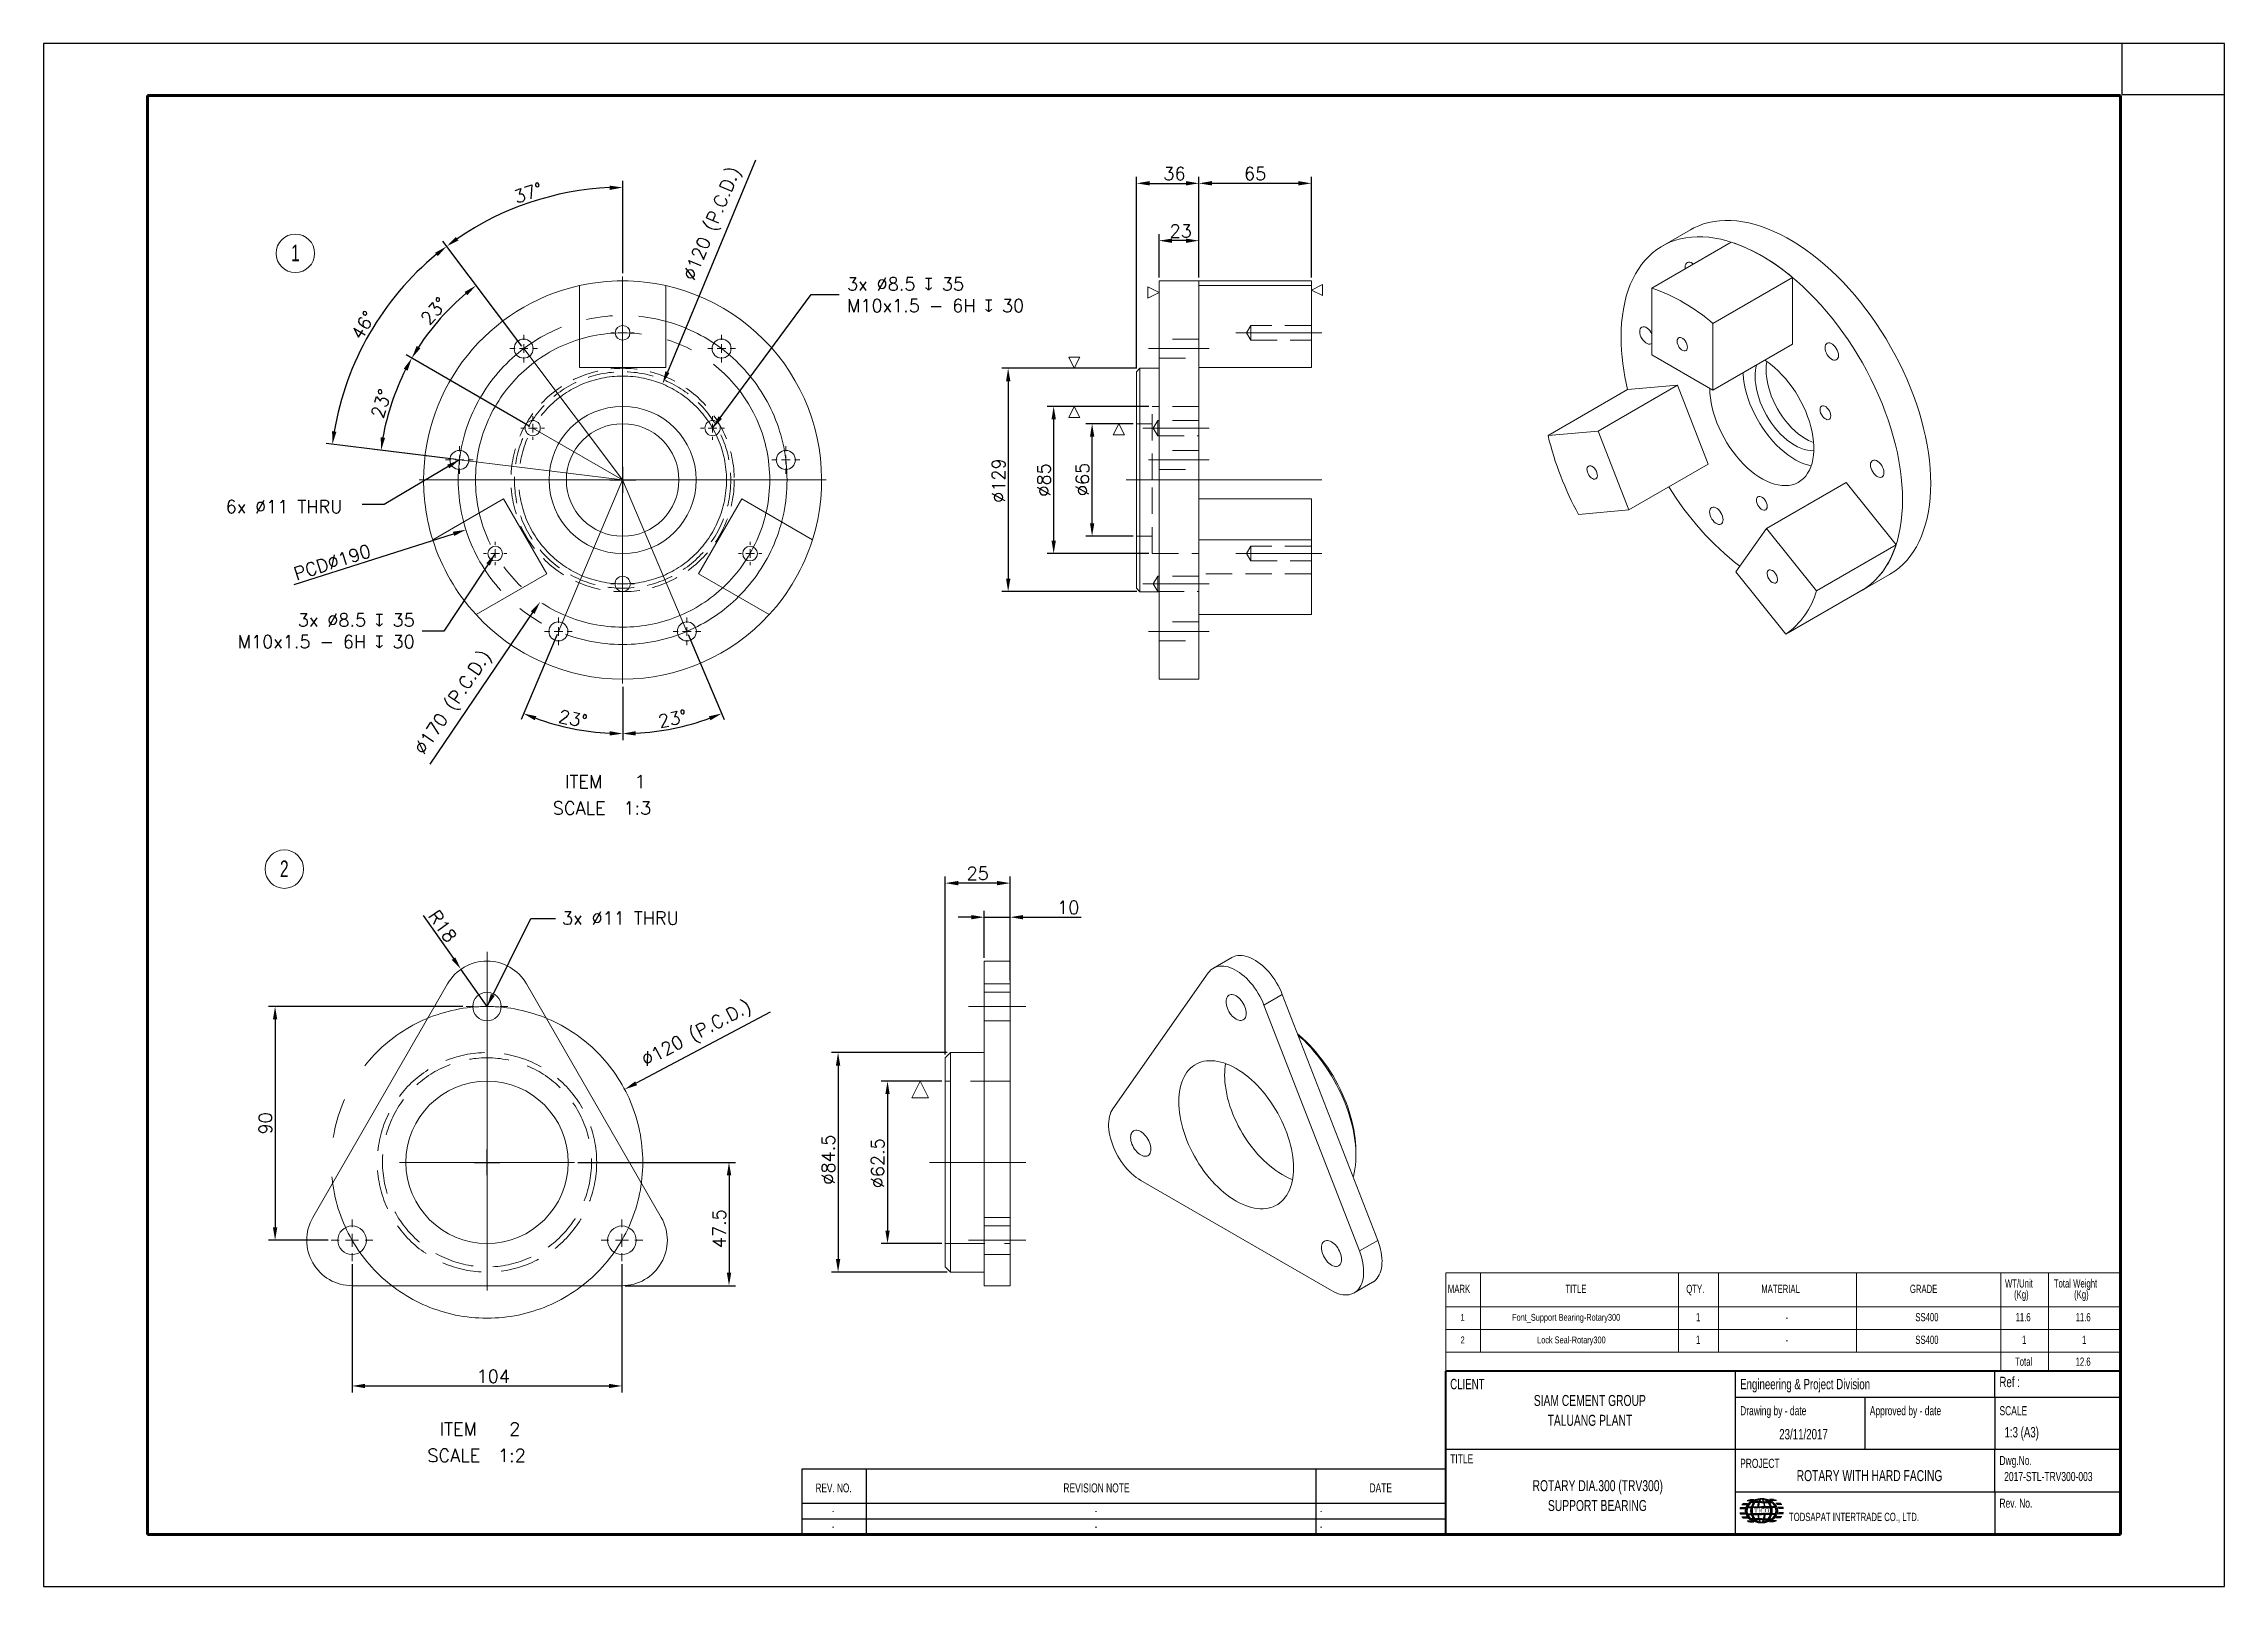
# Model space of a CAD drawing. Header units: millimetres. Extents: x -616 to 644, y -250 to 641.
import ezdxf

# ---------------------------------------------------------------- set-up
doc = ezdxf.new("R2010")
doc.units = ezdxf.units.MM
doc.header["$LTSCALE"] = 12
doc.header["$MEASUREMENT"] = 0
doc.header["$PDSIZE"] = -3
for name, pattern in [('SLD-Center', [19.05, 15.24, -1.27, 1.27, -1.27]), ('SLD-Dashed', [1.905, 1.27, -0.635]), ('SLD-Solid', [0])]:
    doc.linetypes.add(name, pattern=pattern)
doc.layers.get('0').update_dxf_attribs({"color": 6})
for name, color, linetype in [('Frame', 7, 'Continuous'), ('Frame-title', 6, 'Continuous'), ('Layer1', 5, 'Continuous'), ('Layer2', 1, 'Continuous'), ('mainline', 3, 'Continuous'), ('SLD-0', 8, 'SLD-Solid'), ('text', 4, 'Continuous'), ('text-title', 7, 'Continuous')]:
    doc.layers.add(name, color=color, linetype=linetype)
doc.styles.add('SLDTEXTSTYLE1', font='TXT', dxfattribs={"width": 0.695402})
doc.styles.add('SLDTEXTSTYLE2', font='TXT', dxfattribs={"width": 0.7})
doc.styles.get("Standard").update_dxf_attribs({"font": 'romans.shx'})
doc.dimstyles.new('ISO-25', dxfattribs={"dimtxt": 2.5, "dimasz": 2.5, "dimexe": 1.25, "dimexo": 0.625, "dimtad": 1, "dimtxsty": 'Standard', "dimcen": 2.5, "dimadec": 0, "dimazin": 0, "dimtfac": 1, "dimtmove": 0, "dimatfit": 3, "dimfxl": 0, "dimarcsym": 0})

msp = doc.modelspace()

# ---------------------------------------------------------------- texts
at = {"color": 7}
for s, p in [('ITEM   1', (-314.811, 210.622)), ('SCALE  1:3', (-321.9, 195.321)), ('ITEM   2', (-387.285, -163.265)), ('SCALE  1:2', (-394.374, -178.566))]:
    msp.add_text(s, height=7.5, dxfattribs=at).set_placement(p)
at = {"color": 7, "linetype": 'SLD-Solid', "lineweight": 0, "char_height": 7.5}
for s, insert, attachment_point in [('3x ∅8.5 {\\fGDT;x} 35\\PM10x1.5 - 6H {\\fGDT;x} 30\\P', (-151.866, 505.516), 1), ('6x ∅11 THRU', (-510.949, 376.923), 1), ('3x ∅8.5 {\\fGDT;x} 35\\PM10x1.5 - 6H {\\fGDT;x} 30\\P', (-401.622, 301.426), 6)]:
    msp.add_mtext(s, dxfattribs=dict(at, insert=insert, attachment_point=attachment_point))
at = {"color": 7, "linetype": 'Continuous', "lineweight": 0, "style": 'SLDTEXTSTYLE2'}
for s, insert, char_height, attachment_point in [('23/11/2017', (400.754, -159.52), 6, 2), ('ROTARY WITH HARD FACING', (396.803, -183.279), 6.35, 1), ('2017-STL-TRV300-003', (516.679, -184.348), 5.25, 1)]:
    msp.add_mtext(s, dxfattribs=dict(at, insert=insert, char_height=char_height, attachment_point=attachment_point))
at = {"color": 0, "linetype": 'Continuous', "lineweight": 0, "char_height": 6.35, "attachment_point": 2, "style": 'SLDTEXTSTYLE2'}
for s, insert in [('ROTARY DIA.300 (TRV300)', (281.872, -189.073)), ('SUPPORT BEARING', (281.678, -200.54))]:
    msp.add_mtext(s, dxfattribs=dict(at, insert=insert))
at = {"layer": 'SLD-0', "attachment_point": 1, "style": 'SLDTEXTSTYLE1'}
for s, insert, char_height in [('CLIENT', (196.633, -130.578), 6), ('Engineering & Project Division', (364.153, -130.578), 6), ('Ref :', (513.976, -129.347), 6), ('Drawing by - date', (364.143, -146.329), 5.25), ('Approved by - date', (439.059, -146.329), 5.25), ('SCALE', (513.976, -146.329), 5.25), ('TITLE', (196.633, -174.186), 5.25), ('Dwg.No.', (513.976, -175.097), 5.25), ('PROJECT', (364.143, -176.72), 5.25), ('Rev. No.', (513.976, -199.74), 5.25)]:
    msp.add_mtext(s, dxfattribs=dict(at, insert=insert, char_height=char_height))
at = {"layer": 'text', "insert": (516.914, -158.381), "char_height": 6, "attachment_point": 1, "style": 'SLDTEXTSTYLE1'}
msp.add_mtext('1:3 (A3)', dxfattribs=at)
at = {"layer": 'text-title', "style": 'SLDTEXTSTYLE1'}
for s, insert, char_height, attachment_point in [('REV. NO.', (-159.656, -191.001), 5.1, 2), ('REVISION NOTE', (-7.75, -190.926), 5.25, 2), ('DATE', (156.497, -190.926), 5.25, 2), ('-', (-159.905, -204.655), 4.2, 2), ('-', (-8.008, -204.653), 4.2, 2), ('-', (121.345, -204.653), 4.2, 1), ('TODSAPAT INTERTRADE CO., LTD.', (392.345, -207.896), 4.8, 1), ('-', (-159.905, -213.655), 4.2, 2), ('-', (-8.008, -213.653), 4.2, 2), ('-', (121.345, -213.653), 4.2, 1)]:
    msp.add_mtext(s, dxfattribs=dict(at, insert=insert, char_height=char_height, attachment_point=attachment_point))

# ---------------------------------------------------------------- blocks, each defined once
blk = doc.blocks.new('A$C423238B9')
at = {"layer": 'Layer1'}
for p, q in [((10.6, 30.4), (17.4, 30.4)), ((12.8, 34.5), (19.6, 34.5)), ((13.4, 35.1), (20.1, 35.1)), ((14, 35.9), (20.8, 35.9)), ((20, 40.1), (26.3, 40.1)), ((21.7, 40.8), (27.8, 40.8)), ((23.8, 41.5), (29.5, 41.5)), ((56.4, 41.5), (50.7, 41.5)), ((58.5, 40.8), (52.4, 40.8)), ((60.2, 40.1), (53.9, 40.1)), ((66.2, 35.9), (59.4, 35.9)), ((66.9, 35.1), (60.1, 35.1)), ((67.4, 34.5), (60.6, 34.5)), ((69.6, 30.4), (62.8, 30.4)), ((10.2, 29), (17, 29)), ((10.2, 23.5), (17, 23.5)), ((10.3, 29.7), (17.2, 29.7)), ((10.3, 22.8), (17.2, 22.8)), ((10.6, 22), (17.4, 22)), ((12.8, 18), (19.6, 18)), ((13.4, 17.3), (20.1, 17.3)), ((14, 16.5), (20.8, 16.5)), ((20, 12.3), (26.3, 12.3)), ((21.7, 11.6), (27.8, 11.6)), ((23.8, 10.9), (29.5, 10.9)), ((56.4, 10.9), (50.7, 10.9)), ((58.5, 11.6), (52.4, 11.6)), ((60.2, 12.3), (53.9, 12.3)), ((66.2, 16.5), (59.4, 16.5)), ((66.9, 17.3), (60.1, 17.3)), ((67.4, 18), (60.6, 18)), ((69.6, 22), (62.8, 22)), ((69.9, 29.7), (63, 29.7)), ((69.9, 22.8), (63, 22.8)), ((70, 29), (63.2, 29)), ((70, 23.5), (63.2, 23.5))]:
    blk.add_line(p, q, dxfattribs=at)
at = {"layer": 'Layer2'}
for p, q in [((20.5, 30.7), (25.9, 30.7)), ((20.8, 31.5), (26.1, 31.5)), ((29.2, 37.3), (25.1, 37.3)), ((29.9, 38.1), (26, 38.1)), ((39.7, 30.7), (27.4, 30.7)), ((27.6, 31.5), (34.9, 31.5)), ((36, 37.3), (30.3, 37.3)), ((36.2, 38.1), (30.9, 38.1)), ((35.7, 31.5), (39.7, 31.5)), ((39.7, 37.3), (36.5, 37.3)), ((39.7, 38.1), (36.7, 38.1)), ((39.7, 38.1), (42.7, 38.1)), ((39.7, 37.3), (42.9, 37.3)), ((43.8, 31.5), (39.7, 31.5)), ((39.7, 30.7), (52.1, 30.7)), ((43.3, 38.1), (48.6, 38.1)), ((43.5, 37.3), (49.1, 37.3)), ((51.9, 31.5), (44.6, 31.5)), ((49.6, 38.1), (53.5, 38.1)), ((50.2, 37.3), (54.4, 37.3)), ((58.7, 31.5), (53.3, 31.5)), ((59, 30.7), (53.5, 30.7)), ((20.5, 21.7), (25.9, 21.7)), ((20.8, 20.9), (26.1, 20.9)), ((29.2, 15.1), (25.1, 15.1)), ((29.9, 14.3), (26, 14.3)), ((39.7, 21.7), (27.4, 21.7)), ((27.4, 21.7), (39.7, 21.7)), ((27.6, 20.9), (34.9, 20.9)), ((36, 15.1), (30.3, 15.1)), ((36.2, 14.3), (30.9, 14.3)), ((35.7, 20.9), (39.7, 20.9)), ((39.7, 15.1), (36.5, 15.1)), ((39.7, 14.3), (36.7, 14.3)), ((39.7, 21.7), (52.1, 21.7)), ((52.1, 21.7), (39.7, 21.7)), ((43.8, 20.9), (39.7, 20.9)), ((39.7, 15.1), (42.9, 15.1)), ((39.7, 14.3), (42.7, 14.3)), ((43.3, 14.3), (48.6, 14.3)), ((43.5, 15.1), (49.1, 15.1)), ((51.9, 20.9), (44.6, 20.9)), ((49.6, 14.3), (53.5, 14.3)), ((50.2, 15.1), (54.4, 15.1)), ((58.7, 20.9), (53.3, 20.9)), ((59, 21.7), (53.5, 21.7))]:
    blk.add_line(p, q, dxfattribs=at)
for major_axis, ratio, start_param, end_param in [((-20, 0), 0.81474, 9.753125299455156, 16.03631060663474), ((-20, 0), 0.81474, 10.239118, 16.522303), ((0, 16.3), 0.879437, 11.323922, 17.607107), ((0, 16.3), 0.879437, 10.7148782070303, 16.99806351420989), ((0, 16.3), 0.879437, 11.8099142296908, 18.09309953687039), ((0, 16.3), 0.879437, 7.573286, 8.134678), ((0, 16.3), 0.879437, 7.103736, 7.525634), ((-0.1, 16.3), 0.262552, 0.817837, 1.240529), ((-0.1, 16.3), 0.262552, 0.065545, 0.753571), ((0, -16.3), 0.314277, 2.385136, 3.069213), ((0, -16.3), 0.314277, 1.899144, 2.321042), ((-20, 0), 0.81474, 9.144082, 9.705474), ((20, 0), 0.81474, 10.239118, 10.995574), ((0, 16.3), 0.879437, 8.182329, 8.604227), ((0, 16.3), 0.879437, 2.385136, 3.141593), ((0, 16.3), 0.314277, 1.899144, 2.321042), ((0, 16.3), 0.314277, 2.385136, 3.069213), ((0.1, -16.3), 0.262552, 0.065545, 0.753571), ((0.1, -16.3), 0.262552, 0.817837, 1.240529), ((0, 16.3), 0.879437, 10.245329, 10.667227), ((-20, 0), 0.81474, 8.674533, 9.096431)]:
    blk.add_ellipse((39.7, 26.2), major_axis=major_axis, ratio=ratio, start_param=start_param, end_param=end_param, dxfattribs=at)
at = {"layer": 'Layer2', "extrusion": (0, 0, -1)}
blk.add_ellipse((39.7, 26.2), major_axis=(-22.2, 0), ratio=0.733333, dxfattribs=at)
for major_axis, ratio, start_param, end_param in [((20, 0), 0.81474, 9.144082, 9.705474), ((20, 0), 0.81474, 9.753125, 10.175023), ((0, 16.3), 0.787941, 7.573286, 13.856471), ((0, 16.3), 0.787941, 7.573286, 13.856471), ((0, 16.3), 0.787941, 5.526729, 11.809914), ((0, 16.3), 0.787941, 7.103736389987955, 13.38692169716754), ((0, 16.3), 0.787941, 7.103736389987955, 13.38692169716754), ((20, 0), 0.81474, 10.239118, 10.995574), ((0, 16.3), 0.787941, 10.714878, 11.27627), ((0, 16.3), 0.787941, 10.714878, 11.27627), ((0, 16.3), 0.787941, 11.323922, 11.74582), ((0, -16.3), 0.314277, 1.899144, 2.321042), ((0, -16.3), 0.314277, 2.385136, 3.069213), ((0.1, 16.3), 0.262552, 0.065545, 0.753571), ((0.1, 16.3), 0.262552, 0.817837, 1.240529), ((20, 0), 0.81474, 8.674533, 9.096431), ((0, 16.3), 0.787941, 10.245329, 10.667227), ((0, 16.3), 0.787941, 10.245329, 10.667227), ((0, 16.3), 0.787941, 8.668322, 10.181234), ((0, 16.3), 0.787941, 8.668322, 10.181234), ((-0.1, -16.3), 0.262552, 0.817837, 1.240529), ((-0.1, -16.3), 0.262552, 0.065545, 0.753571), ((-20, 0), 0.81474, 10.239118, 10.995574), ((0, 16.3), 0.314277, 2.385136, 3.069213), ((0, 16.3), 0.314277, 1.899144, 2.321042), ((0, 16.3), 0.787941, 8.182329, 8.604227), ((0, 16.3), 0.787941, 8.182329, 8.604227)]:
    blk.add_ellipse((39.7, 26.2), major_axis=major_axis, ratio=ratio, start_param=start_param, end_param=end_param, dxfattribs=at)
at = {"layer": 'text', "color": 5, "insert": (40.1, 26.3), "char_height": 5.933, "attachment_point": 5}
blk.add_mtext('{\\fTimes New Roman|b0|i0|c0|p18;TICO}', dxfattribs=at)
blk = doc.blocks.new('SW_NOTE_47')
at = {"color": 0, "linetype": 'SLD-Solid', "lineweight": 0}
blk.add_circle((0.66, 1.62), 2.47, dxfattribs=at)
at = {"color": 0, "linetype": 'Continuous', "lineweight": 0, "insert": (0.66, 2.73), "char_height": 2.12, "attachment_point": 2, "style": 'SLDTEXTSTYLE2'}
blk.add_mtext('1', dxfattribs=at)
blk = doc.blocks.new('SW_NOTE_50')
at = {"color": 0, "linetype": 'Continuous', "lineweight": 0, "char_height": 2.1167, "attachment_point": 2, "style": 'SLDTEXTSTYLE2'}
for s, insert in [('SIAM CEMENT GROUP', (11.38, 2.73)), ('TALUANG PLANT', (11.4, -1.09))]:
    blk.add_mtext(s, dxfattribs=dict(at, insert=insert))
blk = doc.blocks.new('SW_TABLEANNOTATION_6')
at = {"color": 0, "linetype": 'SLD-Solid', "lineweight": 0}
for p, q in [((0, 0), (0, -18.85)), ((130.02, 0), (0, 0)), ((6.7, 0), (6.7, -6.54)), ((44.84, 0), (44.84, -6.54)), ((52.54, 0), (52.54, -6.54)), ((79.12, 0), (79.12, -6.54)), ((106.9, 0), (106.9, -6.54)), ((116.07, 0), (116.07, -6.54)), ((130.02, -18.85), (130.02, 0)), ((0, -6.54), (130.02, -6.54)), ((6.7, -6.54), (6.7, -15.24)), ((44.84, -6.54), (44.84, -15.24)), ((52.54, -6.54), (52.54, -15.24)), ((79.12, -6.54), (79.12, -15.24)), ((106.9, -6.54), (106.9, -18.85)), ((116.07, -6.54), (116.07, -18.85)), ((0, -10.89), (130.02, -10.89)), ((0, -15.24), (130.02, -15.24)), ((0, -18.85), (130.02, -18.85))]:
    blk.add_line(p, q, dxfattribs=at)
at = {"color": 0, "linetype": 'Continuous', "lineweight": 0, "attachment_point": 1, "style": 'SLDTEXTSTYLE2'}
for s, insert, char_height in [('MARK', (0.42, -2.28), 1.587), ('TITLE', (23.05, -2.28), 1.587), ('QTY.', (46.34, -2.28), 1.587), ('MATERIAL', (60.78, -2.28), 1.587), ('GRADE', (89.4, -2.28), 1.587), ('WT/Unit', (107.72, -1.22), 1.587), ('(Kg)', (109.47, -3.34), 1.587), ('Total Weight', (117.13, -1.22), 1.5875), ('(Kg)', (121.03, -3.34), 1.587), ('1', (2.87, -7.89), 1.32), ('Font_Support Bearing-Rotary300', (12.79, -7.89), 1.3229), ('1', (48.2, -7.72), 1.59), ('SS400', (90.45, -7.72), 1.587), ('11.6', (109.76, -7.72), 1.587), ('11.6', (121.32, -7.72), 1.587), ('2', (2.87, -12.24), 1.32), ('Lock Seal-Rotary300', (17.61, -12.24), 1.3229), ('1', (48.2, -12.08), 1.59), ('-', (65.46, -7.72), 1.59), ('SS400', (90.45, -12.08), 1.587), ('1', (110.99, -12.08), 1.59), ('1', (122.55, -12.08), 1.59), ('-', (65.46, -12.08), 1.59), ('Total', (109.65, -16.29), 1.587), ('12.6', (121.32, -16.29), 1.587)]:
    blk.add_mtext(s, dxfattribs=dict(at, insert=insert, char_height=char_height))
blk = doc.blocks.new('*D32')
at = {"color": 0, "linetype": 'SLD-Solid', "lineweight": -2}
for p, q in [((-281.5, 381.1), (-281.5, 396.1)), ((-289, 388.6), (-274, 388.6)), ((-471.3, 328.2), (-379.2, 357.5))]:
    blk.add_line(p, q, dxfattribs=at)
at = {"color": 0, "linetype": 'SLD-Solid'}
blk.add_solid([(-379.6, 358.7), (-378.8, 356.3), (-372.1, 359.8)], dxfattribs=at)
at = {"layer": 'Defpoints', "color": 0, "linetype": 'SLD-Solid'}
for p in [(-191, 417.4), (-372.1, 359.8)]:
    blk.add_point(p, dxfattribs=at)
at = {"color": 7, "linetype": 'SLD-Solid', "lineweight": 0, "insert": (-472.3, 337.7), "char_height": 7.5, "attachment_point": 1, "rotation": 17.6384}
blk.add_mtext('PCD∅190', dxfattribs=at)
blk = doc.blocks.new('*D33')
at = {"color": 0, "linetype": 'SLD-Solid', "lineweight": -2}
for p, q in [((-281.5, 381.1), (-281.5, 396.1)), ((-289, 388.6), (-274, 388.6)), ((-392.7, 224.5), (-333.4, 312))]:
    blk.add_line(p, q, dxfattribs=at)
at = {"color": 0, "linetype": 'SLD-Solid'}
blk.add_solid([(-334.5, 312.7), (-332.4, 311.3), (-329.2, 318.2)], dxfattribs=at)
at = {"layer": 'Defpoints', "color": 0, "linetype": 'SLD-Solid'}
for p in [(-233.9, 458.9), (-329.2, 318.2)]:
    blk.add_point(p, dxfattribs=at)
at = {"color": 7, "linetype": 'SLD-Solid', "lineweight": 0, "insert": (-402.6, 233.5), "char_height": 7.5, "attachment_point": 1, "rotation": 55.8831}
blk.add_mtext('∅170 (P.C.D.)', dxfattribs=at)
blk = doc.blocks.new('*D34')
at = {"color": 0, "linetype": 'SLD-Solid', "lineweight": -2}
for p, q in [((-281.5, 508), (-281.5, 561.3)), ((-339.8, 465.9), (-385.5, 526.5))]:
    blk.add_line(p, q, dxfattribs=at)
blk.add_arc((-281.5, 388.6), 169, 92.5437, 124.4563, dxfattribs=at)
at = {"color": 0, "linetype": 'SLD-Solid'}
for points in [[(-289.1, 558.6), (-289, 556.1), (-281.5, 557.5)], [(-376.4, 526.9), (-377.9, 528.9), (-383.2, 523.5)]]:
    blk.add_solid(points, dxfattribs=at)
at = {"layer": 'Defpoints', "color": 0, "linetype": 'SLD-Solid'}
for p in [(-317.6, 553.6), (-281.5, 506.1), (-338.7, 464.4), (-281.5, 388.6), (-281.5, 271.1)]:
    blk.add_point(p, dxfattribs=at)
at = {"color": 7, "linetype": 'SLD-Solid', "lineweight": 0, "insert": (-345.2, 555.3), "char_height": 7.5, "attachment_point": 1, "rotation": 18.5}
blk.add_mtext('37°', dxfattribs=at)
blk = doc.blocks.new('*D35')
at = {"color": 0, "linetype": 'SLD-Solid', "lineweight": -2}
for p, q in [((-339.8, 465.9), (-385.5, 526.5)), ((-377.7, 400.4), (-452.9, 409.6))]:
    blk.add_line(p, q, dxfattribs=at)
blk.add_arc((-281.5, 388.6), 169, 129.5437, 170.4563, dxfattribs=at)
at = {"color": 0, "linetype": 'SLD-Solid'}
for points in [[(-389.9, 519.8), (-388.3, 517.9), (-383.2, 523.5)], [(-446.9, 416.4), (-449.4, 416.8), (-449.2, 409.2)]]:
    blk.add_solid(points, dxfattribs=at)
at = {"layer": 'Defpoints', "color": 0, "linetype": 'SLD-Solid'}
for p in [(-338.7, 464.4), (-437.8, 452.8), (-375.8, 400.2), (-281.5, 388.6), (-281.5, 388.6)]:
    blk.add_point(p, dxfattribs=at)
at = {"color": 7, "linetype": 'SLD-Solid', "lineweight": 0, "insert": (-438.9, 472.7), "char_height": 7.5, "attachment_point": 1, "rotation": 59.4543}
blk.add_mtext('46°', dxfattribs=at)
blk = doc.blocks.new('*D36')
at = {"color": 0, "linetype": 'SLD-Solid', "lineweight": -2}
for p, q in [((-243.7, 299.4), (-222.8, 250.3)), ((-281.5, 269.2), (-281.5, 238.3))]:
    blk.add_line(p, q, dxfattribs=at)
blk.add_arc((-281.5, 388.6), 146.5, 272.9339, 290.0661, dxfattribs=at)
at = {"color": 0, "linetype": 'SLD-Solid'}
for points in [[(-231.7, 252.1), (-230.8, 249.8), (-224.3, 253.7)], [(-274, 241), (-274.1, 243.5), (-281.5, 242.1)]]:
    blk.add_solid(points, dxfattribs=at)
at = {"layer": 'Defpoints', "color": 0, "linetype": 'SLD-Solid'}
for p in [(-281.5, 506.1), (-281.5, 388.6), (-244.4, 301.1), (-281.5, 271.1), (-262, 243.4)]:
    blk.add_point(p, dxfattribs=at)
at = {"color": 7, "linetype": 'SLD-Solid', "lineweight": 0, "insert": (-261.6, 252.7), "char_height": 7.5, "attachment_point": 1, "rotation": 11.5}
blk.add_mtext('23°', dxfattribs=at)
blk = doc.blocks.new('*D37')
at = {"color": 0, "linetype": 'SLD-Solid', "lineweight": -2}
for p, q in [((-319.4, 299.4), (-340.2, 250.3)), ((-281.5, 269.2), (-281.5, 238.3))]:
    blk.add_line(p, q, dxfattribs=at)
blk.add_arc((-281.5, 388.6), 146.5, 249.9339, 267.0661, dxfattribs=at)
at = {"color": 0, "linetype": 'SLD-Solid'}
for points in [[(-332.3, 249.8), (-331.3, 252.1), (-338.8, 253.7)], [(-289, 243.5), (-289.1, 241), (-281.5, 242.1)]]:
    blk.add_solid(points, dxfattribs=at)
at = {"layer": 'Defpoints', "color": 0, "linetype": 'SLD-Solid'}
for p in [(-281.5, 506.1), (-281.5, 388.6), (-318.7, 301.1), (-281.5, 271.1), (-301.1, 243.4)]:
    blk.add_point(p, dxfattribs=at)
at = {"color": 7, "linetype": 'SLD-Solid', "lineweight": 0, "insert": (-317.6, 256.1), "char_height": 7.5, "attachment_point": 1, "rotation": 347.9241}
blk.add_mtext('23°', dxfattribs=at)
blk = doc.blocks.new('*D38')
at = {"color": 0, "linetype": 'SLD-Solid', "lineweight": -2}
for p, q in [((-339.8, 465.9), (-368.4, 503.9)), ((-335.1, 419.5), (-406.6, 460.8))]:
    blk.add_line(p, q, dxfattribs=at)
blk.add_arc((-281.5, 388.6), 140.7, 130.0554, 146.9446, dxfattribs=at)
at = {"color": 0, "linetype": 'SLD-Solid'}
for points in [[(-372.8, 497.2), (-371.3, 495.3), (-366.2, 500.9)], [(-398.4, 464.6), (-400.5, 466), (-403.4, 458.9)]]:
    blk.add_solid(points, dxfattribs=at)
at = {"layer": 'Defpoints', "color": 0, "linetype": 'SLD-Solid'}
for p in [(-380.4, 488.6), (-338.7, 464.4), (-333.5, 418.6), (-281.5, 388.6), (-281.5, 388.6)]:
    blk.add_point(p, dxfattribs=at)
at = {"color": 7, "linetype": 'SLD-Solid', "lineweight": 0, "insert": (-398.9, 482.4), "char_height": 7.5, "attachment_point": 1, "rotation": 48.5}
blk.add_mtext('23°', dxfattribs=at)
blk = doc.blocks.new('*D39')
at = {"color": 0, "linetype": 'SLD-Solid', "lineweight": -2}
for p, q in [((-335.1, 419.5), (-406.6, 460.8)), ((-377.7, 400.4), (-424.9, 406.2))]:
    blk.add_line(p, q, dxfattribs=at)
blk.add_arc((-281.5, 388.6), 140.7, 153.0554, 169.9446, dxfattribs=at)
at = {"color": 0, "linetype": 'SLD-Solid'}
for points in [[(-408, 452.9), (-405.8, 451.7), (-403.4, 458.9)], [(-418.8, 412.9), (-421.3, 413.3), (-421.1, 405.7)]]:
    blk.add_solid(points, dxfattribs=at)
at = {"layer": 'Defpoints', "color": 0, "linetype": 'SLD-Solid'}
for p in [(-411.6, 442), (-333.5, 418.6), (-375.8, 400.2), (-281.5, 388.6), (-281.5, 388.6)]:
    blk.add_point(p, dxfattribs=at)
at = {"color": 7, "linetype": 'SLD-Solid', "lineweight": 0, "insert": (-427.1, 425.8), "char_height": 7.5, "attachment_point": 1, "rotation": 72.7779}
blk.add_mtext('23°', dxfattribs=at)
blk = doc.blocks.new('*D40')
at = {"color": 0, "linetype": 'SLD-Solid', "lineweight": -2}
for p, q in [((-204.8, 573.3), (-255.6, 450.9)), ((-281.5, 381.1), (-281.5, 396.1)), ((-289, 388.6), (-274, 388.6))]:
    blk.add_line(p, q, dxfattribs=at)
at = {"color": 0, "linetype": 'SLD-Solid'}
blk.add_solid([(-256.8, 451.4), (-254.5, 450.4), (-258.5, 444)], dxfattribs=at)
at = {"layer": 'Defpoints', "color": 0, "linetype": 'SLD-Solid'}
for p in [(-258.5, 444), (-304.6, 333.2)]:
    blk.add_point(p, dxfattribs=at)
at = {"color": 7, "linetype": 'SLD-Solid', "lineweight": 0, "insert": (-247.1, 506.1), "char_height": 7.5, "attachment_point": 1, "rotation": 67.4391}
blk.add_mtext('∅120 (P.C.D.)', dxfattribs=at)
blk = doc.blocks.new('SW_CENTERMARKSYMBOL_44')
at = {"color": 0, "linetype": 'SLD-Solid', "lineweight": 0}
for p, q in [((-1.67, 0), (-2.67, 0)), ((0, 0), (-0.83, 0)), ((0, 1.67), (0, 2.67)), ((0, 0), (0, 0.83)), ((0, 0), (0, -0.83)), ((0, 0), (0.83, 0)), ((1.67, 0), (2.67, 0)), ((0, -1.67), (0, -2.67))]:
    blk.add_line(p, q, dxfattribs=at)
blk = doc.blocks.new('SW_CENTERMARKSYMBOL_45')
at = {"color": 0, "linetype": 'SLD-Solid', "lineweight": 0}
for p, q in [((-1.67, 0), (-2.67, 0)), ((0, 0), (-0.83, 0)), ((0, 1.67), (0, 2.67)), ((0, 0), (0, 0.83)), ((0, 0), (0, -0.83)), ((0, 0), (0.83, 0)), ((1.67, 0), (2.67, 0)), ((0, -1.67), (0, -2.67))]:
    blk.add_line(p, q, dxfattribs=at)
blk = doc.blocks.new('SW_CENTERMARKSYMBOL_46')
at = {"color": 0, "linetype": 'SLD-Solid', "lineweight": 0}
for p, q in [((-1.67, 0), (-2.3, 0)), ((0, 0), (-0.83, 0)), ((0, 1.67), (0, 2.3)), ((0, 0), (0, 0.83)), ((0, 0), (0, -0.83)), ((0, 0), (0.83, 0)), ((1.67, 0), (2.3, 0)), ((0, -1.67), (0, -2.3))]:
    blk.add_line(p, q, dxfattribs=at)
blk = doc.blocks.new('SW_CENTERMARKSYMBOL_47')
at = {"color": 0, "linetype": 'SLD-Solid', "lineweight": 0}
for p, q in [((-1.67, 0), (-2.25, 0)), ((0, 0), (-0.83, 0)), ((0, 1.67), (0, 2.25)), ((0, 0), (0, 0.83)), ((0, 0), (0, -0.83)), ((0, 0), (0.83, 0)), ((1.67, 0), (2.25, 0)), ((0, -1.67), (0, -2.25))]:
    blk.add_line(p, q, dxfattribs=at)
blk = doc.blocks.new('SW_CENTERMARKSYMBOL_48')
at = {"color": 0, "linetype": 'SLD-Solid', "lineweight": 0}
for p, q in [((-1.67, 0), (-2.67, 0)), ((0, 0), (-0.83, 0)), ((0, 1.67), (0, 2.67)), ((0, 0), (0, 0.83)), ((0, 0), (0, -0.83)), ((0, 0), (0.83, 0)), ((1.67, 0), (2.67, 0)), ((0, -1.67), (0, -2.67))]:
    blk.add_line(p, q, dxfattribs=at)
blk = doc.blocks.new('SW_CENTERMARKSYMBOL_49')
at = {"color": 0, "linetype": 'SLD-Solid', "lineweight": 0}
for p, q in [((-1.67, 0), (-2.3, 0)), ((0, 0), (-0.83, 0)), ((0, 1.67), (0, 2.3)), ((0, 0), (0, 0.83)), ((0, 0), (0, -0.83)), ((0, 0), (0.83, 0)), ((1.67, 0), (2.3, 0)), ((0, -1.67), (0, -2.3))]:
    blk.add_line(p, q, dxfattribs=at)
blk = doc.blocks.new('SW_CENTERMARKSYMBOL_50')
at = {"color": 0, "linetype": 'SLD-Solid', "lineweight": 0}
for p, q in [((-1.67, 0), (-2.67, 0)), ((0, 0), (-0.83, 0)), ((0, 1.67), (0, 2.67)), ((0, 0), (0, 0.83)), ((0, 0), (0, -0.83)), ((0, 0), (0.83, 0)), ((1.67, 0), (2.67, 0)), ((0, -1.67), (0, -2.67))]:
    blk.add_line(p, q, dxfattribs=at)
blk = doc.blocks.new('SW_CENTERMARKSYMBOL_51')
at = {"color": 0, "linetype": 'SLD-Solid', "lineweight": 0}
for p, q in [((-1.67, 0), (-2.25, 0)), ((0, 0), (-0.83, 0)), ((0, 1.67), (0, 2.25)), ((0, 0), (0, 0.83)), ((0, 0), (0, -0.83)), ((0, 0), (0.83, 0)), ((1.67, 0), (2.25, 0)), ((0, -1.67), (0, -2.25))]:
    blk.add_line(p, q, dxfattribs=at)
blk = doc.blocks.new('SW_CENTERMARKSYMBOL_52')
at = {"color": 0, "linetype": 'SLD-Solid', "lineweight": 0}
for p, q in [((-1.67, 0), (-2.3, 0)), ((0, 0), (-0.83, 0)), ((0, 1.67), (0, 2.3)), ((0, 0), (0, 0.83)), ((0, 0), (0, -0.83)), ((0, 0), (0.83, 0)), ((1.67, 0), (2.3, 0)), ((0, -1.67), (0, -2.3))]:
    blk.add_line(p, q, dxfattribs=at)
blk = doc.blocks.new('SW_CENTERMARKSYMBOL_53')
at = {"color": 0, "linetype": 'SLD-Solid', "lineweight": 0}
for p, q in [((-1.67, 0), (-2.25, 0)), ((0, 0), (-0.83, 0)), ((0, 1.67), (0, 2.25)), ((0, 0), (0, 0.83)), ((0, 0), (0, -0.83)), ((0, 0), (0.83, 0)), ((1.67, 0), (2.25, 0)), ((0, -1.67), (0, -2.25))]:
    blk.add_line(p, q, dxfattribs=at)
blk = doc.blocks.new('SW_CENTERMARKSYMBOL_54')
at = {"color": 0, "linetype": 'SLD-Solid', "lineweight": 0}
for p, q in [((-1.67, 0), (-2.67, 0)), ((0, 0), (-0.83, 0)), ((0, 1.67), (0, 2.67)), ((0, 0), (0, 0.83)), ((0, 0), (0, -0.83)), ((0, 0), (0.83, 0)), ((1.67, 0), (2.67, 0)), ((0, -1.67), (0, -2.67))]:
    blk.add_line(p, q, dxfattribs=at)
blk = doc.blocks.new('SW_CENTERMARKSYMBOL_55')
at = {"color": 0, "linetype": 'SLD-Solid', "lineweight": 0}
for p, q in [((-1.67, 0), (-2.67, 0)), ((0, 0), (-0.83, 0)), ((0, 1.67), (0, 2.67)), ((0, 0), (0, 0.83)), ((0, 0), (0, -0.83)), ((0, 0), (0.83, 0)), ((1.67, 0), (2.67, 0)), ((0, -1.67), (0, -2.67))]:
    blk.add_line(p, q, dxfattribs=at)
blk = doc.blocks.new('SW_CENTERMARKSYMBOL_56')
at = {"color": 0, "linetype": 'SLD-Solid', "lineweight": 0}
for p, q in [((0, 1.67), (0, 39.17)), ((-1.67, 0), (-39.17, 0)), ((0, 0), (-0.83, 0)), ((0, 0), (0, 0.83)), ((0, 0), (0, -0.83)), ((0, 0), (0.83, 0)), ((1.67, 0), (39.17, 0)), ((0, -1.67), (0, -39.17))]:
    blk.add_line(p, q, dxfattribs=at)
blk = doc.blocks.new('*D41')
at = {"color": 0, "linetype": 'SLD-Solid', "lineweight": -2}
for p, q in [((22.5, 431.1), (-36.2, 431.1)), ((-32.5, 423.6), (-32.5, 353.6)), ((22.5, 346.1), (-36.2, 346.1))]:
    blk.add_line(p, q, dxfattribs=at)
at = {"color": 0, "linetype": 'SLD-Solid'}
for points in [[(-33.7, 423.6), (-31.2, 423.6), (-32.5, 431.1)], [(-33.7, 353.6), (-31.2, 353.6), (-32.5, 346.1)]]:
    blk.add_solid(points, dxfattribs=at)
at = {"layer": 'Defpoints', "color": 0, "linetype": 'SLD-Solid'}
for p in [(24.4, 431.1), (-32.5, 346.1), (24.4, 346.1)]:
    blk.add_point(p, dxfattribs=at)
at = {"color": 7, "linetype": 'SLD-Solid', "lineweight": 0, "insert": (-41.9, 388.6), "char_height": 7.5, "attachment_point": 2, "rotation": 90}
blk.add_mtext('%%c85', dxfattribs=at)
blk = doc.blocks.new('*D42')
at = {"color": 0, "linetype": 'SLD-Solid', "lineweight": -2}
for p, q in [((13.5, 421.1), (-14, 421.1)), ((-10.3, 363.6), (-10.3, 413.6)), ((13.5, 356.1), (-14, 356.1))]:
    blk.add_line(p, q, dxfattribs=at)
at = {"color": 0, "linetype": 'SLD-Solid'}
for points in [[(-11.5, 413.6), (-9, 413.6), (-10.3, 421.1)], [(-11.5, 363.6), (-9, 363.6), (-10.3, 356.1)]]:
    blk.add_solid(points, dxfattribs=at)
at = {"layer": 'Defpoints', "color": 0, "linetype": 'SLD-Solid'}
for p in [(-10.3, 421.1), (15.4, 421.1), (15.4, 356.1)]:
    blk.add_point(p, dxfattribs=at)
at = {"color": 7, "linetype": 'SLD-Solid', "lineweight": 0, "insert": (-19.6, 388.9), "char_height": 7.5, "attachment_point": 2, "rotation": 90}
blk.add_mtext('%%c65', dxfattribs=at)
blk = doc.blocks.new('*D43')
at = {"color": 0, "linetype": 'SLD-Solid', "lineweight": -2}
for p, q in [((15.5, 453.1), (-62.5, 453.1)), ((-58.8, 445.6), (-58.8, 331.6)), ((15.5, 324.1), (-62.5, 324.1))]:
    blk.add_line(p, q, dxfattribs=at)
at = {"color": 0, "linetype": 'SLD-Solid'}
for points in [[(-60, 445.6), (-57.5, 445.6), (-58.8, 453.1)], [(-60, 331.6), (-57.5, 331.6), (-58.8, 324.1)]]:
    blk.add_solid(points, dxfattribs=at)
at = {"layer": 'Defpoints', "color": 0, "linetype": 'SLD-Solid'}
for p in [(17.4, 453.1), (-58.8, 324.1), (17.4, 324.1)]:
    blk.add_point(p, dxfattribs=at)
at = {"color": 7, "linetype": 'SLD-Solid', "lineweight": 0, "insert": (-68.1, 388.2), "char_height": 7.5, "attachment_point": 2, "rotation": 90}
blk.add_mtext('%%c129', dxfattribs=at)
blk = doc.blocks.new('*D44')
at = {"color": 0, "linetype": 'SLD-Solid', "lineweight": -2}
for p, q in [((15.4, 453), (15.4, 563.7)), ((22.9, 559.9), (43.9, 559.9)), ((51.4, 505.5), (51.4, 563.7))]:
    blk.add_line(p, q, dxfattribs=at)
at = {"color": 0, "linetype": 'SLD-Solid'}
for points in [[(22.9, 561.2), (22.9, 558.7), (15.4, 559.9)], [(43.9, 561.2), (43.9, 558.7), (51.4, 559.9)]]:
    blk.add_solid(points, dxfattribs=at)
at = {"layer": 'Defpoints', "color": 0, "linetype": 'SLD-Solid'}
for p in [(51.4, 559.9), (51.4, 503.6), (15.4, 451.1)]:
    blk.add_point(p, dxfattribs=at)
at = {"color": 7, "linetype": 'SLD-Solid', "lineweight": 0, "insert": (37.3, 569.3), "char_height": 7.5, "attachment_point": 2}
blk.add_mtext('36', dxfattribs=at)
blk = doc.blocks.new('*D45')
at = {"color": 0, "linetype": 'SLD-Solid', "lineweight": -2}
for p, q in [((28.4, 505.5), (28.4, 530.5)), ((51.4, 505.5), (51.4, 530.5)), ((43.9, 526.8), (35.9, 526.8))]:
    blk.add_line(p, q, dxfattribs=at)
at = {"color": 0, "linetype": 'SLD-Solid'}
for points in [[(35.9, 528), (35.9, 525.5), (28.4, 526.8)], [(43.9, 528), (43.9, 525.5), (51.4, 526.8)]]:
    blk.add_solid(points, dxfattribs=at)
at = {"layer": 'Defpoints', "color": 0, "linetype": 'SLD-Solid'}
for p in [(28.4, 526.8), (28.4, 503.6), (51.4, 503.6)]:
    blk.add_point(p, dxfattribs=at)
at = {"color": 7, "linetype": 'SLD-Solid', "lineweight": 0, "insert": (40.9, 536.1), "char_height": 7.5, "attachment_point": 2}
blk.add_mtext('23', dxfattribs=at)
blk = doc.blocks.new('*D46')
at = {"color": 0, "linetype": 'SLD-Solid', "lineweight": -2}
for p, q in [((51.4, 505.5), (51.4, 563.7)), ((108.9, 559.9), (58.9, 559.9)), ((116.4, 505.5), (116.4, 563.7))]:
    blk.add_line(p, q, dxfattribs=at)
at = {"color": 0, "linetype": 'SLD-Solid'}
for points in [[(58.9, 561.2), (58.9, 558.7), (51.4, 559.9)], [(108.9, 561.2), (108.9, 558.7), (116.4, 559.9)]]:
    blk.add_solid(points, dxfattribs=at)
at = {"layer": 'Defpoints', "color": 0, "linetype": 'SLD-Solid'}
for p in [(51.4, 559.9), (51.4, 503.6), (116.4, 503.6)]:
    blk.add_point(p, dxfattribs=at)
at = {"color": 7, "linetype": 'SLD-Solid', "lineweight": 0, "insert": (83.9, 569.3), "char_height": 7.5, "attachment_point": 2}
blk.add_mtext('65', dxfattribs=at)
blk = doc.blocks.new('SW_SFSYMBOL_4')
at = {"color": 0, "linetype": 'SLD-Solid', "lineweight": 0}
for p, q in [((0, 0), (-2.14, 1.07)), ((-2.14, -1.07), (-2.14, 1.07)), ((0, 0), (-2.14, -1.07))]:
    blk.add_line(p, q, dxfattribs=at)
blk = doc.blocks.new('SW_SFSYMBOL_5')
at = {"color": 0, "linetype": 'SLD-Solid', "lineweight": 0}
for p, q in [((0, 0), (-1.07, -2.14)), ((0, 0), (1.07, -2.14)), ((1.07, -2.14), (-1.07, -2.14))]:
    blk.add_line(p, q, dxfattribs=at)
blk = doc.blocks.new('SW_SFSYMBOL_6')
at = {"color": 0, "linetype": 'SLD-Solid', "lineweight": 0}
for p, q in [((0, 0), (-1.07, -2.14)), ((0, 0), (1.07, -2.14)), ((1.07, -2.14), (-1.07, -2.14))]:
    blk.add_line(p, q, dxfattribs=at)
blk = doc.blocks.new('SW_SFSYMBOL_7')
at = {"color": 0, "linetype": 'SLD-Solid', "lineweight": 0}
for p, q in [((0, 0), (-1.07, 2.14)), ((-1.07, 2.14), (1.07, 2.14)), ((0, 0), (1.07, 2.14))]:
    blk.add_line(p, q, dxfattribs=at)
blk = doc.blocks.new('SW_SFSYMBOL_8')
at = {"color": 0, "linetype": 'SLD-Solid', "lineweight": 0}
for p, q in [((0, 0), (2.14, 1.07)), ((0, 0), (2.14, -1.07)), ((2.14, 1.07), (2.14, -1.07))]:
    blk.add_line(p, q, dxfattribs=at)
blk = doc.blocks.new('SW_NOTE_48')
at = {"color": 0, "linetype": 'SLD-Solid', "lineweight": 0}
blk.add_circle((0.66, 1.62), 2.47, dxfattribs=at)
at = {"color": 0, "linetype": 'Continuous', "lineweight": 0, "insert": (0.66, 2.73), "char_height": 2.12, "attachment_point": 2, "style": 'SLDTEXTSTYLE2'}
blk.add_mtext('2', dxfattribs=at)
blk = doc.blocks.new('*D60')
at = {"color": 0, "linetype": 'SLD-Solid', "lineweight": -2}
for p, q in [((188.65, -58.42), (137, -85.79)), ((74.56, -116.22), (84.56, -116.22)), ((79.56, -121.22), (79.56, -111.22))]:
    blk.add_line(p, q, dxfattribs=at)
at = {"color": 0, "linetype": 'SLD-Solid'}
blk.add_solid([(136.61, -85.05), (137.39, -86.52), (132.58, -88.13)], dxfattribs=at)
at = {"layer": 'Defpoints', "color": 0, "linetype": 'SLD-Solid'}
for p in [(132.58, -88.13), (26.55, -144.32)]:
    blk.add_point(p, dxfattribs=at)
at = {"color": 7, "linetype": 'SLD-Solid', "lineweight": 0, "insert": (138.37, -75.02), "char_height": 5, "attachment_point": 1, "rotation": 27.91957}
blk.add_mtext('∅120 (P.C.D.)', dxfattribs=at)
blk = doc.blocks.new('*D61')
at = {"color": 0, "linetype": 'SLD-Solid', "lineweight": -2}
for p, q in [((70.31, -56.22), (-4.56, -56.22)), ((-2.06, -61.22), (-2.06, -141.22)), ((18.35, -146.22), (-4.56, -146.22))]:
    blk.add_line(p, q, dxfattribs=at)
at = {"color": 0, "linetype": 'SLD-Solid'}
for points in [[(-2.9, -61.22), (-1.23, -61.22), (-2.06, -56.22)], [(-2.9, -141.22), (-1.23, -141.22), (-2.06, -146.22)]]:
    blk.add_solid(points, dxfattribs=at)
at = {"layer": 'Defpoints', "color": 0, "linetype": 'SLD-Solid'}
for p in [(71.56, -56.22), (-2.06, -146.22), (19.6, -146.22)]:
    blk.add_point(p, dxfattribs=at)
at = {"color": 7, "linetype": 'SLD-Solid', "lineweight": 0, "insert": (-8.31, -101.22), "char_height": 5, "attachment_point": 2, "rotation": 90}
blk.add_mtext('90', dxfattribs=at)
blk = doc.blocks.new('*D62')
at = {"color": 0, "linetype": 'SLD-Solid', "lineweight": -2}
for p, q in [((54.97, -21.13), (66.65, -37.8)), ((79.56, -56.22), (69.52, -41.89))]:
    blk.add_line(p, q, dxfattribs=at)
at = {"color": 0, "linetype": 'SLD-Solid'}
blk.add_solid([(67.33, -37.32), (65.97, -38.28), (69.52, -41.89)], dxfattribs=at)
at = {"layer": 'Defpoints', "color": 0, "linetype": 'SLD-Solid'}
for p in [(69.52, -41.89), (79.56, -56.22)]:
    blk.add_point(p, dxfattribs=at)
at = {"color": 7, "linetype": 'SLD-Solid', "lineweight": 0, "insert": (60.8, -18.56), "char_height": 5, "attachment_point": 1, "rotation": 305.0244}
blk.add_mtext('R18', dxfattribs=at)
blk = doc.blocks.new('*D63')
at = {"color": 0, "linetype": 'SLD-Solid', "lineweight": -2}
for p, q in [((114.56, -116.22), (175.28, -116.22)), ((172.78, -121.22), (172.78, -158.72)), ((132.77, -163.72), (175.28, -163.72))]:
    blk.add_line(p, q, dxfattribs=at)
at = {"color": 0, "linetype": 'SLD-Solid'}
for points in [[(171.95, -121.22), (173.62, -121.22), (172.78, -116.22)], [(171.95, -158.72), (173.62, -158.72), (172.78, -163.72)]]:
    blk.add_solid(points, dxfattribs=at)
at = {"layer": 'Defpoints', "color": 0, "linetype": 'SLD-Solid'}
for p in [(113.31, -116.22), (131.52, -163.72), (172.78, -163.72)]:
    blk.add_point(p, dxfattribs=at)
at = {"color": 7, "linetype": 'SLD-Solid', "lineweight": 0, "insert": (166.53, -141.73), "char_height": 5, "attachment_point": 2, "rotation": 90}
blk.add_mtext('47.5', dxfattribs=at)
blk = doc.blocks.new('*D64')
at = {"color": 0, "linetype": 'SLD-Solid', "lineweight": -2}
for p, q in [((27.6, -155.47), (27.6, -204.82)), ((131.52, -155.47), (131.52, -204.82)), ((32.6, -202.32), (126.52, -202.32))]:
    blk.add_line(p, q, dxfattribs=at)
at = {"color": 0, "linetype": 'SLD-Solid'}
for points in [[(32.6, -201.49), (32.6, -203.15), (27.6, -202.32)], [(126.52, -201.49), (126.52, -203.15), (131.52, -202.32)]]:
    blk.add_solid(points, dxfattribs=at)
at = {"layer": 'Defpoints', "color": 0, "linetype": 'SLD-Solid'}
for p in [(27.6, -154.22), (131.52, -154.22), (131.52, -202.32)]:
    blk.add_point(p, dxfattribs=at)
at = {"color": 7, "linetype": 'SLD-Solid', "lineweight": 0, "insert": (81.98, -196.07), "char_height": 5, "attachment_point": 2}
blk.add_mtext('104', dxfattribs=at)
blk = doc.blocks.new('SW_CENTERMARKSYMBOL_57')
at = {"color": 0, "linetype": 'SLD-Solid', "lineweight": 0}
for p, q in [((-1.67, 0), (-2.67, 0)), ((0, 0), (-0.83, 0)), ((0, 1.67), (0, 2.67)), ((0, 0), (0, 0.83)), ((0, 0), (0, -0.83)), ((0, 0), (0.83, 0)), ((1.67, 0), (2.67, 0)), ((0, -1.67), (0, -2.67))]:
    blk.add_line(p, q, dxfattribs=at)
blk = doc.blocks.new('SW_CENTERMARKSYMBOL_58')
at = {"color": 0, "linetype": 'SLD-Solid', "lineweight": 0}
for p, q in [((-1.67, 0), (-2.67, 0)), ((0, 0), (-0.83, 0)), ((0, 1.67), (0, 2.67)), ((0, 0), (0, 0.83)), ((0, 0), (0, -0.83)), ((0, 0), (0.83, 0)), ((1.67, 0), (2.67, 0)), ((0, -1.67), (0, -2.67))]:
    blk.add_line(p, q, dxfattribs=at)
blk = doc.blocks.new('SW_CENTERMARKSYMBOL_59')
at = {"color": 0, "linetype": 'SLD-Solid', "lineweight": 0}
for p, q in [((-1.67, 0), (-2.67, 0)), ((0, 0), (-0.83, 0)), ((0, 1.67), (0, 2.67)), ((0, 0), (0, 0.83)), ((0, 0), (0, -0.83)), ((0, 0), (0.83, 0)), ((1.67, 0), (2.67, 0)), ((0, -1.67), (0, -2.67))]:
    blk.add_line(p, q, dxfattribs=at)
blk = doc.blocks.new('SW_CENTERMARKSYMBOL_60')
at = {"color": 0, "linetype": 'SLD-Solid', "lineweight": 0}
for p, q in [((0, 1.67), (0, 27.03)), ((-1.67, 0), (-11.25, 0)), ((0, 0), (-0.83, 0)), ((0, 0), (0, 0.83)), ((0, 0), (0, -0.83)), ((0, 0), (0.83, 0)), ((1.67, 0), (11.25, 0)), ((0, -1.67), (0, -16.43))]:
    blk.add_line(p, q, dxfattribs=at)
blk = doc.blocks.new('*D65')
at = {"color": 0, "linetype": 'SLD-Solid', "lineweight": -2}
for p, q in [((256.06, -74.72), (256.06, -6.22)), ((281.06, -46.22), (281.06, -6.22)), ((276.06, -8.72), (261.06, -8.72))]:
    blk.add_line(p, q, dxfattribs=at)
at = {"color": 0, "linetype": 'SLD-Solid'}
for points in [[(261.06, -7.89), (261.06, -9.56), (256.06, -8.72)], [(276.06, -7.89), (276.06, -9.56), (281.06, -8.72)]]:
    blk.add_solid(points, dxfattribs=at)
at = {"layer": 'Defpoints', "color": 0, "linetype": 'SLD-Solid'}
for p in [(256.06, -8.72), (281.06, -47.47), (256.06, -75.97)]:
    blk.add_point(p, dxfattribs=at)
at = {"color": 7, "linetype": 'SLD-Solid', "lineweight": 0, "insert": (268.56, -2.47), "char_height": 5, "attachment_point": 2}
blk.add_mtext('25', dxfattribs=at)
blk = doc.blocks.new('*D66')
at = {"color": 0, "linetype": 'SLD-Solid', "lineweight": -2}
for p, q in [((266.06, -21.84), (261.06, -21.84)), ((271.06, -37.47), (271.06, -19.34)), ((271.06, -21.84), (281.06, -21.84)), ((281.06, -37.47), (281.06, -19.34)), ((286.06, -21.84), (308.41, -21.84))]:
    blk.add_line(p, q, dxfattribs=at)
at = {"color": 0, "linetype": 'SLD-Solid'}
for points in [[(266.06, -21), (266.06, -22.67), (271.06, -21.84)], [(286.06, -21), (286.06, -22.67), (281.06, -21.84)]]:
    blk.add_solid(points, dxfattribs=at)
at = {"layer": 'Defpoints', "color": 0, "linetype": 'SLD-Solid'}
for p in [(271.06, -21.84), (271.06, -38.72), (281.06, -38.72)]:
    blk.add_point(p, dxfattribs=at)
at = {"color": 7, "linetype": 'SLD-Solid', "lineweight": 0, "insert": (303.47, -15.59), "char_height": 5, "attachment_point": 2}
blk.add_mtext('10', dxfattribs=at)
blk = doc.blocks.new('*D67')
at = {"color": 0, "linetype": 'SLD-Solid', "lineweight": -2}
for p, q in [((256.81, -73.97), (212.29, -73.97)), ((214.79, -78.97), (214.79, -153.47)), ((256.81, -158.47), (212.29, -158.47))]:
    blk.add_line(p, q, dxfattribs=at)
at = {"color": 0, "linetype": 'SLD-Solid'}
for points in [[(213.95, -78.97), (215.62, -78.97), (214.79, -73.97)], [(213.95, -153.47), (215.62, -153.47), (214.79, -158.47)]]:
    blk.add_solid(points, dxfattribs=at)
at = {"layer": 'Defpoints', "color": 0, "linetype": 'SLD-Solid'}
for p in [(258.06, -73.97), (214.79, -158.47), (258.06, -158.47)]:
    blk.add_point(p, dxfattribs=at)
at = {"color": 7, "linetype": 'SLD-Solid', "lineweight": 0, "insert": (208.54, -115.17), "char_height": 5, "attachment_point": 2, "rotation": 90}
blk.add_mtext('%%c84.5', dxfattribs=at)
blk = doc.blocks.new('*D68')
at = {"color": 0, "linetype": 'SLD-Solid', "lineweight": -2}
for p, q in [((254.81, -84.97), (231.33, -84.97)), ((233.83, -89.97), (233.83, -142.47)), ((254.81, -147.47), (231.33, -147.47))]:
    blk.add_line(p, q, dxfattribs=at)
at = {"color": 0, "linetype": 'SLD-Solid'}
for points in [[(233, -89.97), (234.66, -89.97), (233.83, -84.97)], [(233, -142.47), (234.66, -142.47), (233.83, -147.47)]]:
    blk.add_solid(points, dxfattribs=at)
at = {"layer": 'Defpoints', "color": 0, "linetype": 'SLD-Solid'}
for p in [(256.06, -84.97), (233.83, -147.47), (256.06, -147.47)]:
    blk.add_point(p, dxfattribs=at)
at = {"color": 7, "linetype": 'SLD-Solid', "lineweight": 0, "insert": (227.58, -116.57), "char_height": 5, "attachment_point": 2, "rotation": 90}
blk.add_mtext('%%c62.5', dxfattribs=at)
blk = doc.blocks.new('SW_SFSYMBOL_9')
at = {"color": 0, "linetype": 'SLD-Solid', "lineweight": 0}
for p, q in [((0, 0), (-1.07, -2.14)), ((0, 0), (1.07, -2.14)), ((1.07, -2.14), (-1.07, -2.14))]:
    blk.add_line(p, q, dxfattribs=at)
blk = doc.blocks.new('A$C3D5400FF')
at = {"color": 7, "linetype": 'SLD-Solid', "lineweight": 15}
for p, q in [((281.059, -38.723), (271.059, -38.723)), ((271.059, -47.473), (271.059, -38.723)), ((281.059, -47.473), (281.059, -38.723)), ((366.435, -37.376), (359.364, -41.458)), ((64.407, -47.473), (12.445, -137.473)), ((94.718, -47.473), (146.679, -137.473)), ((271.059, -47.473), (281.059, -47.473)), ((271.059, -47.473), (271.059, -137.473)), ((281.059, -47.473), (281.059, -137.473)), ((357.396, -43.283), (320.654, -95.56)), ((385.9, -51.574), (378.829, -55.656)), ((378.829, -55.656), (415.572, -150.355)), ((385.9, -51.574), (422.643, -146.273)), ((258.059, -73.973), (256.059, -75.973)), ((271.059, -73.973), (258.059, -73.973)), ((258.059, -73.973), (258.059, -116.223)), ((256.059, -116.223), (256.059, -75.973)), ((256.059, -156.473), (256.059, -116.223)), ((258.059, -116.223), (258.059, -158.473)), ((414.252, -113.464), (414.252, -111.831)), ((404.855, -165.603), (331.37, -123.181)), ((271.059, -137.473), (281.059, -137.473)), ((271.059, -163.723), (271.059, -137.473)), ((281.059, -163.723), (281.059, -137.473)), ((422.643, -146.273), (415.572, -150.355)), ((256.059, -156.473), (258.059, -158.473)), ((258.059, -158.473), (271.059, -158.473)), ((131.524, -163.723), (27.601, -163.723)), ((271.059, -163.723), (281.059, -163.723)), ((413.604, -166.469), (420.676, -162.387))]:
    blk.add_line(p, q, dxfattribs=at)
at = {"color": 7, "linetype": 'SLD-Dashed', "lineweight": 0}
for p, q in [((271.059, -47.473), (281.059, -47.473)), ((281.059, -50.723), (271.059, -50.723)), ((271.059, -61.723), (281.059, -61.723)), ((281.059, -84.973), (256.059, -84.973)), ((271.059, -137.473), (281.059, -137.473)), ((281.059, -140.723), (271.059, -140.723)), ((256.059, -147.473), (281.059, -147.473)), ((271.059, -151.723), (281.059, -151.723))]:
    blk.add_line(p, q, dxfattribs=at)
at = {"color": 7, "linetype": 'SLD-Center', "lineweight": 0}
for p, q in [((265.059, -56.223), (287.059, -56.223)), ((250.059, -116.223), (287.059, -116.223)), ((265.059, -146.223), (287.059, -146.223))]:
    blk.add_line(p, q, dxfattribs=at)
at = {"color": 7, "linetype": 'SLD-Solid', "lineweight": 15, "flags": 128}
for points in [[(357.396, -43.283), (357.871, -42.682), (358.398, -42.154), (358.977, -41.702), (359.603, -41.327), (360.273, -41.032), (360.985, -40.818), (361.733, -40.687), (362.515, -40.639), (363.326, -40.674), (364.162, -40.792), (365.018, -40.992), (365.891, -41.274), (366.775, -41.636), (367.666, -42.076), (368.56, -42.592), (369.451, -43.181), (370.335, -43.84), (371.208, -44.565), (372.064, -45.353), (372.9, -46.201), (373.711, -47.102), (374.492, -48.053), (375.241, -49.048), (375.952, -50.083), (376.623, -51.152), (377.249, -52.25), (377.827, -53.37), (378.355, -54.508), (378.829, -55.656)], [(366.435, -37.376), (366.674, -37.245), (367.344, -36.95), (368.056, -36.736), (368.804, -36.605), (369.586, -36.557), (370.397, -36.591), (371.233, -36.709), (372.089, -36.91), (372.962, -37.192), (373.846, -37.554), (374.737, -37.994), (375.631, -38.51), (376.522, -39.099), (377.406, -39.757), (378.279, -40.483), (379.135, -41.271), (379.971, -42.118), (380.782, -43.02), (381.564, -43.971), (382.312, -44.966), (383.023, -46.001), (383.694, -47.07), (384.32, -48.168), (384.898, -49.288), (385.426, -50.425), (385.9, -51.574)], [(364.224, -54.369), (364.257, -53.802), (364.356, -53.283), (364.52, -52.821), (364.745, -52.424), (365.027, -52.099), (365.363, -51.851), (365.745, -51.684), (366.168, -51.602), (366.625, -51.606), (367.106, -51.695), (367.605, -51.868), (368.113, -52.123), (368.62, -52.454), (369.119, -52.857), (369.601, -53.324), (370.057, -53.847), (370.48, -54.418), (370.863, -55.026), (371.198, -55.661), (371.481, -56.313), (371.706, -56.97), (371.869, -57.62), (371.969, -58.254), (372.002, -58.859), (371.969, -59.426), (371.869, -59.945), (371.706, -60.407), (371.481, -60.804), (371.198, -61.129), (370.863, -61.377), (370.48, -61.544), (370.057, -61.626), (369.601, -61.622), (369.119, -61.533), (368.62, -61.36), (368.113, -61.105), (367.605, -60.773), (367.106, -60.371), (366.625, -59.904), (366.168, -59.381), (365.745, -58.81), (365.363, -58.202), (365.027, -57.567), (364.745, -56.915), (364.52, -56.258), (364.356, -55.608), (364.257, -54.974), (364.224, -54.369)], [(391.781, -66.73), (392.5, -67.336), (393.809, -68.496), (395.099, -69.717), (396.368, -70.996), (397.614, -72.331), (398.832, -73.718), (400.021, -75.154), (401.178, -76.636), (402.3, -78.16), (403.384, -79.724), (404.429, -81.322), (405.431, -82.953), (406.389, -84.612), (407.3, -86.296), (408.162, -88), (408.974, -89.721), (409.733, -91.455), (410.438, -93.197), (411.088, -94.945), (411.68, -96.694), (412.213, -98.44), (412.686, -100.179), (413.099, -101.907), (413.449, -103.62), (413.737, -105.315), (413.962, -106.987), (414.123, -108.633), (414.219, -110.249), (414.252, -111.831)], [(413.199, -121.933), (413.278, -121.637), (413.599, -120.26), (413.856, -118.831), (414.05, -117.353), (414.179, -115.829), (414.243, -114.262), (414.243, -112.657), (414.179, -111.016), (414.05, -109.343), (413.856, -107.641), (413.599, -105.915), (413.278, -104.167), (412.895, -102.403), (412.45, -100.625), (411.944, -98.837), (411.379, -97.044), (410.755, -95.249), (410.073, -93.456), (409.337, -91.67), (408.546, -89.893), (407.703, -88.129), (406.809, -86.383), (405.867, -84.659), (404.878, -82.959), (403.845, -81.289), (402.769, -79.65), (401.654, -78.048), (400.501, -76.485), (399.314, -74.964), (398.094, -73.49), (396.844, -72.065), (395.568, -70.692), (394.267, -69.374), (392.945, -68.115), (391.981, -67.245)], [(346.016, -92.85), (346.048, -91.487), (346.145, -90.166), (346.307, -88.89), (346.532, -87.663), (346.821, -86.488), (347.172, -85.37), (347.585, -84.311), (348.058, -83.315), (348.59, -82.384), (349.179, -81.521), (349.823, -80.728), (350.521, -80.009), (351.271, -79.365), (352.07, -78.797), (352.917, -78.309), (353.807, -77.9), (354.74, -77.573), (355.712, -77.328), (356.721, -77.165), (357.762, -77.087), (358.834, -77.092), (359.934, -77.18), (361.057, -77.352), (362.201, -77.607), (363.363, -77.944), (364.538, -78.362), (365.724, -78.86), (366.917, -79.436), (368.113, -80.089), (369.309, -80.818), (370.502, -81.618), (371.688, -82.489), (372.863, -83.428), (374.024, -84.432), (375.168, -85.498), (376.292, -86.623), (377.391, -87.804), (378.463, -89.037), (379.505, -90.319), (380.513, -91.645), (381.485, -93.012), (382.418, -94.417), (383.309, -95.854), (384.155, -97.32), (384.954, -98.81), (385.704, -100.319), (386.402, -101.845), (387.047, -103.381), (387.636, -104.924), (388.168, -106.469), (388.64, -108.012), (389.053, -109.547), (389.404, -111.071), (389.693, -112.579), (389.919, -114.067), (390.08, -115.529), (390.177, -116.963), (390.21, -118.363), (390.177, -119.726), (390.08, -121.047), (389.919, -122.323), (389.693, -123.55), (389.404, -124.724), (389.053, -125.843), (388.64, -126.902), (388.168, -127.898), (387.636, -128.829), (387.047, -129.692), (386.402, -130.484), (385.704, -131.204), (384.954, -131.848), (384.155, -132.415), (383.309, -132.904), (382.418, -133.313), (381.485, -133.64), (380.513, -133.885), (379.505, -134.047), (378.463, -134.126), (377.391, -134.121), (376.292, -134.033), (375.168, -133.861), (374.024, -133.606), (372.863, -133.269), (371.688, -132.851), (370.502, -132.353), (369.309, -131.776), (368.113, -131.123), (366.917, -130.395), (365.724, -129.594), (364.538, -128.723), (363.363, -127.784), (362.201, -126.781), (361.057, -125.714), (359.934, -124.589), (358.834, -123.409), (357.762, -122.176), (356.721, -120.894), (355.712, -119.568), (354.74, -118.2), (353.807, -116.796), (352.917, -115.359), (352.07, -113.893), (351.271, -112.403), (350.521, -110.893), (349.823, -109.368), (349.179, -107.831), (348.59, -106.288), (348.058, -104.743), (347.585, -103.201), (347.172, -101.665), (346.821, -100.141), (346.532, -98.634), (346.307, -97.146), (346.145, -95.684), (346.048, -94.25), (346.016, -92.85)], [(389.836, -122.822), (389.365, -122.646), (388.18, -122.148), (386.987, -121.571), (385.79, -120.918), (384.594, -120.19), (383.401, -119.389), (382.216, -118.518), (381.04, -117.579), (379.879, -116.575), (378.735, -115.509), (377.612, -114.384), (376.512, -113.204), (375.44, -111.971), (374.398, -110.689), (373.39, -109.363), (372.418, -107.995), (371.485, -106.591), (370.594, -105.154), (369.748, -103.688), (368.949, -102.198), (368.199, -100.688), (367.501, -99.163), (366.856, -97.626), (366.267, -96.083), (365.736, -94.538), (365.263, -92.996), (364.85, -91.46), (364.499, -89.936), (364.21, -88.429), (363.984, -86.941), (363.823, -85.479), (363.726, -84.045), (363.693, -82.645)], [(331.37, -123.181), (330.478, -122.628), (329.589, -122.004), (328.71, -121.311), (327.845, -120.554), (326.999, -119.736), (326.175, -118.861), (325.378, -117.934), (324.612, -116.96), (323.882, -115.944), (323.191, -114.892), (322.542, -113.808), (321.939, -112.698), (321.386, -111.568), (320.884, -110.425), (320.438, -109.274), (320.048, -108.12), (319.717, -106.971), (319.447, -105.831), (319.239, -104.708), (319.095, -103.606), (319.014, -102.532), (318.998, -101.491), (319.046, -100.489), (319.159, -99.53), (319.335, -98.621), (319.574, -97.765), (319.875, -96.966), (320.235, -96.23), (320.654, -95.56)], [(327.481, -106.647), (327.515, -106.08), (327.614, -105.561), (327.777, -105.099), (328.002, -104.702), (328.285, -104.377), (328.62, -104.129), (329.003, -103.962), (329.426, -103.88), (329.882, -103.883), (330.364, -103.973), (330.863, -104.146), (331.37, -104.401), (331.878, -104.732), (332.377, -105.135), (332.859, -105.602), (333.315, -106.125), (333.738, -106.696), (334.12, -107.304), (334.456, -107.939), (334.739, -108.591), (334.964, -109.247), (335.127, -109.898), (335.226, -110.531), (335.26, -111.137), (335.226, -111.704), (335.127, -112.223), (334.964, -112.685), (334.739, -113.082), (334.456, -113.407), (334.12, -113.655), (333.738, -113.821), (333.315, -113.904), (332.859, -113.9), (332.377, -113.811), (331.878, -113.637), (331.37, -113.383), (330.863, -113.051), (330.364, -112.649), (329.882, -112.182), (329.426, -111.658), (329.003, -111.088), (328.62, -110.48), (328.285, -109.844), (328.002, -109.193), (327.777, -108.536), (327.614, -107.885), (327.515, -107.252), (327.481, -106.647)], [(400.966, -149.068), (400.999, -148.501), (401.099, -147.983), (401.262, -147.521), (401.487, -147.124), (401.77, -146.798), (402.105, -146.55), (402.488, -146.384), (402.911, -146.302), (403.367, -146.305), (403.849, -146.394), (404.348, -146.568), (404.855, -146.823), (405.363, -147.154), (405.862, -147.557), (406.343, -148.024), (406.8, -148.547), (407.223, -149.117), (407.605, -149.725), (407.941, -150.361), (408.223, -151.012), (408.448, -151.669), (408.612, -152.32), (408.711, -152.953), (408.744, -153.559), (408.711, -154.126), (408.612, -154.644), (408.448, -155.106), (408.223, -155.503), (407.941, -155.829), (407.605, -156.077), (407.223, -156.243), (406.8, -156.325), (406.343, -156.322), (405.862, -156.233), (405.363, -156.059), (404.855, -155.804), (404.348, -155.473), (403.849, -155.07), (403.367, -154.603), (402.911, -154.08), (402.488, -153.51), (402.105, -152.902), (401.77, -152.266), (401.487, -151.615), (401.262, -150.958), (401.099, -150.307), (400.999, -149.674), (400.966, -149.068)], [(415.572, -150.355), (415.99, -151.508), (416.351, -152.661), (416.651, -153.806), (416.89, -154.938), (417.067, -156.051), (417.179, -157.14), (417.228, -158.198), (417.211, -159.22), (417.131, -160.201), (416.986, -161.136), (416.778, -162.02), (416.509, -162.847), (416.178, -163.615), (415.788, -164.318), (415.341, -164.954), (414.84, -165.518), (414.286, -166.009), (413.684, -166.423), (413.035, -166.758), (412.344, -167.012), (411.613, -167.185), (410.848, -167.275), (410.051, -167.282), (409.227, -167.205), (408.38, -167.046), (407.515, -166.805), (406.636, -166.482), (405.748, -166.081), (404.855, -165.603)], [(422.643, -146.273), (423.061, -147.426), (423.422, -148.579), (423.722, -149.724), (423.961, -150.856), (424.138, -151.969), (424.25, -153.058), (424.299, -154.116), (424.282, -155.138), (424.202, -156.119), (424.057, -157.054), (423.85, -157.937), (423.58, -158.765), (423.249, -159.533), (422.859, -160.236), (422.412, -160.872), (421.911, -161.436), (421.358, -161.927), (420.755, -162.341), (420.676, -162.387)]]:
    blk.add_lwpolyline(points, dxfattribs=at)
at = {"color": 7, "linetype": 'SLD-Center', "lineweight": 0}
blk.add_circle((79.562, -116.223), 60, dxfattribs=at)
at = {"color": 7, "linetype": 'SLD-Solid', "lineweight": 15}
for centre, radius in [((79.562, -56.223), 5.5), ((79.562, -116.223), 31.25), ((27.601, -146.223), 5.5), ((131.524, -146.223), 5.5)]:
    blk.add_circle(centre, radius, dxfattribs=at)
at = {"color": 7, "linetype": 'SLD-Dashed', "lineweight": 0}
for radius in [42.25, 40.25]:
    blk.add_circle((79.562, -116.223), radius, dxfattribs=at)
at = {"color": 7, "linetype": 'SLD-Solid', "lineweight": 15}
for centre, radius, start, end in [((79.562, -56.223), 17.5, 30, 150), ((388.964, -82.519), 25.271, 170.124974, 180.284534), ((27.601, -146.223), 17.5, 150, 270), ((131.524, -146.223), 17.5, 270, 30)]:
    blk.add_arc(centre, radius, start, end, dxfattribs=at)
at = {"color": 7, "linetype": 'Continuous', "lineweight": 0, "xscale": 2.999999999999966, "yscale": 2.999999999999966, "zscale": 2.999999999999966}
for name, p in [('SW_NOTE_48', (-0.503, -8.186)), ('SW_CENTERMARKSYMBOL_60', (79.562, -116.223)), ('SW_CENTERMARKSYMBOL_58', (79.562, -56.223)), ('SW_SFSYMBOL_9', (246.455, -84.973)), ('SW_CENTERMARKSYMBOL_57', (27.601, -146.223)), ('SW_CENTERMARKSYMBOL_59', (131.524, -146.223))]:
    blk.add_blockref(name, p, dxfattribs=at)
at = {"color": 7, "linetype": 'SLD-Solid', "lineweight": 0, "insert": (108.464, -19.696), "char_height": 5, "attachment_point": 1}
blk.add_mtext('3x ∅11 THRU', dxfattribs=at)
at = {"color": 7, "linetype": 'SLD-Solid', "lineweight": 0}
for base, p1, p2, picture, middle in [((256.059, -8.723), (281.059, -47.473), (256.059, -75.973), '*D65', (268.559, -8.723)), ((271.059, -21.836), (281.059, -38.723), (271.059, -38.723), '*D66', (303.47, -21.836)), ((131.524, -202.321), (27.601, -154.223), (131.524, -154.223), '*D64', (81.979, -202.321))]:
    dim = blk.add_linear_dim(base=base, p1=p1, p2=p2, dimstyle='ISO-25', override={"dimscale": 2, "dimdec": 0, "dimdsep": 46, "dimclrt": 7, "dimadec": 2}, dxfattribs=at)
    dim.commit()
    dim.dimension.update_dxf_attribs({"geometry": picture, "text_midpoint": middle, "dimtype": 160})
dim = blk.add_radius_dim(center=(79.562, -56.223), mpoint=(69.519, -41.892), dimstyle='ISO-25', override={"dimscale": 2, "dimdec": 0, "dimdsep": 46, "dimclrt": 7, "dimadec": 2}, dxfattribs=at)
dim.commit()
dim.dimension.update_dxf_attribs({"geometry": '*D62', "text_midpoint": (62.443, -25.262)})
for base, p1, p2, override, picture, middle in [((-2.062, -146.223), (71.562, -56.223), (19.601, -146.223), {"dimscale": 2, "dimdec": 0, "dimdsep": 46, "dimclrt": 7, "dimadec": 2}, '*D61', (-2.062, -101.223)), ((172.784, -163.723), (113.312, -116.223), (131.524, -163.723), {"dimscale": 2, "dimdsep": 46, "dimclrt": 7, "dimadec": 2}, '*D63', (172.784, -141.733))]:
    dim = blk.add_linear_dim(base=base, p1=p1, p2=p2, angle=90, dimstyle='ISO-25', override=override, dxfattribs=at)
    dim.commit()
    dim.dimension.update_dxf_attribs({"geometry": picture, "text_midpoint": middle, "dimtype": 160})
dim = blk.add_diameter_dim_2p(p1=(26.546, -144.317), p2=(132.579, -88.129), text='<> (P.C.D.)', dimstyle='ISO-25', override={"dimscale": 2, "dimdec": 0, "dimdsep": 46, "dimclrt": 7, "dimadec": 2, "dimtofl": 0}, dxfattribs=at)
dim.commit()
dim.dimension.update_dxf_attribs({"geometry": '*D60', "text_midpoint": (162.661, -66.462)})
for base, p1, p2, picture, middle in [((214.788, -158.473), (258.059, -73.973), (258.059, -158.473), '*D67', (214.788, -115.166)), ((233.828, -147.473), (256.059, -84.973), (256.059, -147.473), '*D68', (233.828, -116.575))]:
    dim = blk.add_linear_dim(base=base, p1=p1, p2=p2, angle=90, text='%%c<>', dimstyle='ISO-25', override={"dimscale": 2, "dimdsep": 46, "dimclrt": 7, "dimadec": 2}, dxfattribs=at)
    dim.commit()
    dim.dimension.update_dxf_attribs({"geometry": picture, "text_midpoint": middle, "dimtype": 160})
blk.add_leader([(79.562, -56.223), (96.475, -22.341), (105.982, -22.341)], dimstyle='ISO-25', override={"dimscale": 2, "dimdec": 0, "dimdsep": 46, "dimclrt": 7, "dimadec": 2, "dimtofl": 0}, dxfattribs=at)

# ---------------------------------------------------------------- dimensions: what is measured, and where the dimension line sits
at = {"color": 7, "linetype": 'SLD-Solid', "lineweight": 0}
for p1, p2, text, picture, middle in [((-304.556, 333.168), (-258.516, 443.984), '<> (P.C.D.)', '*D40', (-220.174, 536.272)), ((-233.861, 458.947), (-329.211, 318.205), '<> (P.C.D.)', '*D33', (-370.187, 257.722)), ((-191.002, 417.362), (-372.07, 359.79), 'PCD<>', '*D32', (-446.532, 336.115))]:
    dim = msp.add_diameter_dim_2p(p1=p1, p2=p2, text=text, dimstyle='ISO-25', override={"dimscale": 3, "dimdsep": 46, "dimclrt": 7, "dimtofl": 0}, dxfattribs=at)
    dim.commit()
    dim.dimension.update_dxf_attribs({"geometry": picture, "text_midpoint": middle, "dimtype": 163})
for base, p1, p2, picture, middle in [((51.387, 559.928), (15.387, 451.076), (51.387, 503.576), '*D44', (37.308, 559.928)), ((51.387, 559.928), (116.387, 503.576), (51.387, 503.576), '*D46', (83.872, 559.928)), ((28.387, 526.765), (51.387, 503.576), (28.387, 503.576), '*D45', (40.88, 526.765))]:
    dim = msp.add_linear_dim(base=base, p1=p1, p2=p2, dimstyle='ISO-25', override={"dimscale": 3, "dimdsep": 46, "dimclrt": 7}, dxfattribs=at)
    dim.commit()
    dim.dimension.update_dxf_attribs({"geometry": picture, "text_midpoint": middle, "dimtype": 160})
for base, line1, line2, picture, middle in [((-317.623, 553.627), ((-281.536, 506.076), (-281.536, 271.076)), ((-281.536, 388.576), (-338.708, 464.446)), '*D34', (-335.145, 548.796)), ((-437.813, 452.776), ((-281.536, 388.576), (-338.708, 464.446)), ((-375.828, 400.154), (-281.536, 388.576)), '*D35', (-427.04, 474.441)), ((-301.078, 243.401), ((-318.655, 301.128), (-281.536, 388.576)), ((-281.536, 506.076), (-281.536, 271.076)), '*D37', (-312.182, 245.333)), ((-261.993, 243.401), ((-281.536, 271.076), (-281.536, 506.076)), ((-244.416, 301.128), (-281.536, 388.576)), '*D36', (-252.332, 245.032)), ((-380.417, 488.614), ((-338.708, 464.446), (-281.536, 388.576)), ((-333.497, 418.576), (-281.536, 388.576)), '*D38', (-386.884, 481.78)), ((-411.644, 442.026), ((-281.536, 388.576), (-333.497, 418.576)), ((-375.828, 400.154), (-281.536, 388.576)), '*D39', (-415.889, 430.222))]:
    dim = msp.add_angular_dim_2l(base=base, line1=line1, line2=line2, dimstyle='ISO-25', override={"dimscale": 3, "dimdsep": 46, "dimclrt": 7}, dxfattribs=at)
    dim.commit()
    dim.dimension.update_dxf_attribs({"geometry": picture, "text_midpoint": middle, "dimtype": 162})
for base, p1, p2, picture, middle in [((-58.757, 324.076), (17.387, 453.076), (17.387, 324.076), '*D43', (-58.757, 388.227)), ((-32.498, 346.076), (24.387, 431.076), (24.387, 346.076), '*D41', (-32.498, 388.576)), ((-10.254, 421.076), (15.387, 356.076), (15.387, 421.076), '*D42', (-10.254, 388.925))]:
    dim = msp.add_linear_dim(base=base, p1=p1, p2=p2, angle=90, text='%%c<>', dimstyle='ISO-25', override={"dimscale": 3, "dimdsep": 46, "dimclrt": 7}, dxfattribs=at)
    dim.commit()
    dim.dimension.update_dxf_attribs({"geometry": picture, "text_midpoint": middle, "dimtype": 160})

# ---------------------------------------------------------------- linework, layer by layer
at = {"color": 7, "linetype": 'SLD-Solid', "lineweight": 15}
for p, q in [((335.435, 533.104), (319.171, 523.715)), ((313.027, 499.448), (358.989, 525.981)), ((348.382, 479.038), (394.344, 505.571)), ((394.344, 466.989), (394.344, 505.571)), ((-306.536, 500.826), (-306.536, 453.576)), ((-256.536, 453.576), (-256.536, 500.826)), ((51.387, 503.576), (28.387, 503.576)), ((28.387, 388.576), (28.387, 503.576)), ((116.387, 503.576), (51.387, 503.576)), ((51.387, 503.576), (51.387, 500.826)), ((51.387, 388.576), (51.387, 503.576)), ((116.387, 500.826), (51.387, 500.826)), ((116.387, 503.576), (116.387, 500.826)), ((116.387, 500.826), (116.387, 453.576)), ((313.027, 499.448), (313.027, 460.866)), ((348.382, 440.456), (348.382, 479.038)), ((348.382, 440.456), (394.344, 466.989)), ((313.027, 460.866), (348.382, 440.456)), ((-306.536, 453.576), (-256.536, 453.576)), ((17.387, 453.076), (15.387, 451.076)), ((15.387, 326.076), (15.387, 451.076)), ((28.387, 453.076), (17.387, 453.076)), ((17.387, 453.076), (17.387, 324.076)), ((116.387, 453.576), (51.387, 453.576)), ((282.062, 416.808), (328.024, 443.341)), ((328.024, 443.341), (299.089, 440.754)), ((345.701, 397.779), (328.024, 443.341)), ((253.127, 414.221), (299.089, 440.754)), ((282.062, 416.808), (253.127, 414.221)), ((299.739, 371.246), (282.062, 416.808)), ((299.739, 371.246), (345.701, 397.779)), ((28.387, 273.576), (28.387, 388.576)), ((51.387, 273.576), (51.387, 388.576)), ((379.348, 360.646), (425.31, 387.179)), ((454.244, 351.185), (425.31, 387.179)), ((-350.328, 377.727), (-391.247, 354.102)), ((-325.328, 334.425), (-350.328, 377.727)), ((-212.744, 377.727), (-237.744, 334.425)), ((-171.825, 354.102), (-212.744, 377.727)), ((116.387, 377.727), (51.387, 377.727)), ((116.387, 377.727), (116.387, 354.102)), ((270.805, 368.659), (299.739, 371.246)), ((116.387, 354.102), (51.387, 354.102)), ((51.387, 354.102), (51.387, 310.8)), ((116.387, 354.102), (116.387, 310.8)), ((379.348, 360.646), (361.67, 335.494)), ((408.282, 324.652), (379.348, 360.646)), ((408.282, 324.652), (454.244, 351.185)), ((-366.247, 310.8), (-325.328, 334.425)), ((-237.744, 334.425), (-196.825, 310.8)), ((361.67, 335.494), (390.605, 299.5)), ((434.162, 324.524), (450.425, 333.912)), ((15.387, 326.076), (17.387, 324.076)), ((17.387, 324.076), (28.387, 324.076)), ((390.605, 299.5), (436.567, 326.033)), ((116.387, 310.8), (51.387, 310.8)), ((28.387, 273.576), (51.387, 273.576))]:
    msp.add_line(p, q, dxfattribs=at)
at = {"color": 7, "linetype": 'SLD-Dashed', "lineweight": 0}
for p, q in [((51.387, 469.946), (28.387, 469.946)), ((81.387, 477.826), (78.834, 473.576)), ((78.834, 473.576), (81.387, 469.326)), ((81.387, 477.826), (81.387, 469.326)), ((116.387, 477.826), (81.387, 477.826)), ((81.387, 469.326), (116.387, 469.326)), ((28.387, 458.946), (51.387, 458.946)), ((24.387, 388.576), (24.387, 431.076)), ((51.387, 431.076), (24.387, 431.076)), ((24.387, 421.076), (15.387, 421.076)), ((27.637, 422.976), (24.993, 418.576)), ((24.993, 418.576), (27.637, 414.176)), ((27.637, 422.976), (27.637, 414.176)), ((51.387, 422.976), (27.637, 422.976)), ((27.637, 414.176), (51.387, 414.176)), ((51.387, 405.654), (28.387, 405.654)), ((28.387, 394.654), (51.387, 394.654)), ((24.387, 346.076), (24.387, 388.576)), ((15.387, 356.076), (24.387, 356.076)), ((24.387, 346.076), (51.387, 346.076)), ((81.387, 350.326), (78.834, 346.076)), ((78.834, 346.076), (81.387, 341.826)), ((81.387, 350.326), (81.387, 349.757)), ((116.387, 350.326), (81.387, 350.326)), ((81.387, 349.757), (81.387, 341.826)), ((81.387, 341.826), (116.387, 341.826)), ((27.637, 332.976), (24.993, 328.576)), ((24.993, 328.576), (27.637, 324.176)), ((27.637, 332.976), (27.637, 324.176)), ((51.387, 332.976), (27.637, 332.976)), ((116.387, 334.425), (51.387, 334.425)), ((27.637, 324.176), (51.387, 324.176)), ((51.387, 306.628), (28.387, 306.628)), ((28.387, 295.628), (51.387, 295.628))]:
    msp.add_line(p, q, dxfattribs=at)
at = {"color": 7, "linetype": 'SLD-Center', "lineweight": 0}
for p, q in [((81.387, 473.576), (72.834, 473.576)), ((81.387, 473.576), (122.387, 473.576)), ((-281.536, 388.576), (-338.708, 464.446)), ((22.387, 464.446), (57.387, 464.446)), ((22.387, 464.446), (57.387, 464.446)), ((-281.536, 388.576), (-333.497, 418.576)), ((27.637, 418.576), (18.993, 418.576)), ((27.637, 418.576), (57.387, 418.576)), ((-375.828, 400.154), (-281.536, 388.576)), ((22.387, 400.154), (57.387, 400.154)), ((22.387, 400.154), (57.387, 400.154)), ((-318.655, 301.128), (-281.536, 388.576)), ((-281.536, 388.576), (-244.416, 301.128)), ((24.387, 388.576), (9.387, 388.576)), ((51.387, 388.576), (24.387, 388.576)), ((122.387, 388.576), (51.387, 388.576)), ((81.387, 346.076), (72.834, 346.076)), ((81.387, 346.076), (122.387, 346.076)), ((27.637, 328.576), (18.993, 328.576)), ((27.637, 328.576), (57.387, 328.576)), ((22.387, 301.128), (57.387, 301.128)), ((22.387, 301.128), (57.387, 301.128))]:
    msp.add_line(p, q, dxfattribs=at)
at = {"color": 7, "linetype": 'SLD-Solid', "lineweight": 15, "flags": 128}
for points in [[(335.435, 533.104), (337.427, 534.177), (340.189, 535.428), (343.061, 536.468), (346.036, 537.295), (349.108, 537.906), (352.272, 538.302), (355.519, 538.479), (358.844, 538.44), (362.239, 538.183), (365.699, 537.709), (369.214, 537.019), (372.779, 536.114), (376.386, 534.997), (380.027, 533.67), (383.694, 532.134), (387.381, 530.395), (391.079, 528.455), (394.781, 526.317), (398.479, 523.988), (402.166, 521.471), (405.834, 518.771), (409.475, 515.895), (413.081, 512.848), (416.646, 509.637), (420.162, 506.268), (423.621, 502.748), (427.016, 499.085), (430.341, 495.285), (433.589, 491.358), (436.752, 487.311), (439.824, 483.152), (442.799, 478.89), (445.671, 474.535), (448.434, 470.094), (451.081, 465.577), (453.608, 460.994), (456.009, 456.354), (458.279, 451.667), (460.414, 446.942), (462.409, 442.189), (464.26, 437.418), (465.963, 432.639), (467.515, 427.862), (468.913, 423.096), (470.152, 418.352), (471.232, 413.64), (472.149, 408.969), (472.903, 404.348), (473.49, 399.788), (473.911, 395.298), (474.163, 390.887), (474.247, 386.565), (474.163, 382.339), (473.911, 378.22), (473.49, 374.216), (472.903, 370.334), (472.149, 366.583), (471.232, 362.971), (470.152, 359.505), (468.913, 356.193), (467.515, 353.04), (465.963, 350.055), (464.26, 347.242), (462.409, 344.609), (460.414, 342.159), (458.279, 339.899), (456.009, 337.833), (453.608, 335.965), (451.081, 334.3), (450.425, 333.912)], [(295.349, 471.063), (295.434, 475.288), (295.686, 479.407), (296.107, 483.412), (296.694, 487.294), (297.447, 491.044), (298.365, 494.657), (299.445, 498.122), (300.684, 501.435), (302.082, 504.587), (303.633, 507.573), (305.337, 510.385), (307.188, 513.019), (309.183, 515.468), (311.318, 517.728), (313.588, 519.795), (315.989, 521.662), (318.516, 523.328), (321.163, 524.788), (323.926, 526.039), (326.798, 527.079), (329.773, 527.906), (332.845, 528.518), (336.008, 528.913), (339.255, 529.091), (342.58, 529.051), (345.976, 528.794), (349.435, 528.32), (352.951, 527.63), (356.516, 526.726), (360.122, 525.608), (363.763, 524.281), (367.431, 522.746), (371.117, 521.006), (374.816, 519.066), (378.518, 516.929), (382.216, 514.599), (385.903, 512.082), (389.57, 509.383), (393.211, 506.507), (396.818, 503.46), (400.383, 500.248), (403.898, 496.879), (407.357, 493.359), (410.753, 489.696), (414.078, 485.897), (417.325, 481.969), (420.488, 477.922), (423.561, 473.763), (426.536, 469.502), (429.408, 465.146), (432.17, 460.705), (434.817, 456.188), (437.344, 451.605), (439.745, 446.965), (442.016, 442.278), (444.151, 437.553), (446.146, 432.8), (447.997, 428.029), (449.7, 423.25), (451.252, 418.473), (452.649, 413.708), (453.889, 408.964), (454.969, 404.251), (455.886, 399.58), (456.639, 394.959), (457.227, 390.4), (457.647, 385.909), (457.9, 381.498), (457.984, 377.176), (457.9, 372.951), (457.647, 368.831), (457.227, 364.827), (456.639, 360.945), (455.886, 357.194), (454.969, 353.582), (453.889, 350.116), (452.649, 346.804), (451.252, 343.652), (449.7, 340.666), (447.997, 337.854), (446.146, 335.22), (444.151, 332.77), (442.016, 330.51), (439.745, 328.444), (437.344, 326.576), (434.817, 324.911), (432.17, 323.451), (431.653, 323.196)], [(337.062, 513.323), (336.646, 513.64), (335.833, 514.11), (335.038, 514.374), (334.295, 514.421), (333.637, 514.248), (333.093, 513.865), (332.687, 513.286), (332.436, 512.538), (332.351, 511.654), (332.436, 510.671), (332.439, 510.654)], [(313.027, 473.12), (312.595, 473.898), (311.937, 474.83), (311.194, 475.641), (310.399, 476.295), (309.586, 476.764), (308.79, 477.028), (308.048, 477.075), (307.39, 476.903), (306.846, 476.519), (306.439, 475.941), (306.188, 475.193), (306.103, 474.308), (306.188, 473.326), (306.439, 472.288), (306.846, 471.24), (307.39, 470.228), (308.048, 469.297), (308.79, 468.486), (309.586, 467.832), (310.399, 467.362), (311.194, 467.098), (311.937, 467.051), (312.595, 467.224), (313.027, 467.503)], [(333.71, 465.257), (333.623, 466.138), (333.366, 467.069), (332.954, 467.995), (332.412, 468.863), (331.77, 469.622), (331.067, 470.228), (330.343, 470.646), (329.639, 470.852), (328.998, 470.834), (328.455, 470.592), (328.044, 470.141), (327.787, 469.507), (327.7, 468.727), (327.787, 467.846), (328.044, 466.916), (328.455, 465.989), (328.998, 465.122), (329.639, 464.363), (330.343, 463.756), (331.067, 463.338), (331.77, 463.132), (332.412, 463.151), (332.954, 463.392), (333.366, 463.843), (333.623, 464.477), (333.71, 465.257)], [(420.983, 460.488), (420.898, 461.47), (420.647, 462.508), (420.24, 463.556), (419.696, 464.568), (419.038, 465.499), (418.296, 466.31), (417.5, 466.964), (416.687, 467.434), (415.892, 467.698), (415.149, 467.744), (414.491, 467.572), (413.947, 467.189), (413.541, 466.61), (413.29, 465.862), (413.205, 464.978), (413.29, 463.995), (413.541, 462.957), (413.947, 461.909), (414.491, 460.897), (415.149, 459.966), (415.892, 459.155), (416.687, 458.501), (417.5, 458.032), (418.296, 457.768), (419.038, 457.721), (419.696, 457.893), (420.24, 458.277), (420.647, 458.855), (420.898, 459.603), (420.983, 460.488)], [(378.383, 457.775), (379.506, 457.028), (381.761, 455.38), (383.986, 453.552), (386.169, 451.556), (388.298, 449.403), (390.361, 447.105), (392.345, 444.675), (394.239, 442.128), (396.032, 439.477), (397.715, 436.738), (399.277, 433.928), (400.709, 431.061), (402.004, 428.154), (403.153, 425.224), (404.151, 422.288), (404.992, 419.362), (405.67, 416.464), (406.182, 413.609), (406.525, 410.815), (406.697, 408.096), (406.697, 405.47), (406.525, 402.95), (406.182, 400.552), (405.67, 398.289), (404.992, 396.173), (404.151, 394.218), (403.153, 392.434), (402.004, 390.831), (400.709, 389.419), (399.277, 388.206), (397.715, 387.199), (396.032, 386.403), (394.239, 385.823), (392.345, 385.462), (390.361, 385.323), (388.298, 385.406), (386.169, 385.711), (383.986, 386.236), (381.761, 386.978), (379.506, 387.932), (377.235, 389.094), (374.961, 390.457), (372.697, 392.012), (370.456, 393.751), (368.25, 395.664), (366.092, 397.741), (363.995, 399.968), (361.97, 402.333), (360.03, 404.824), (358.185, 407.425), (356.446, 410.121), (354.822, 412.898), (353.324, 415.739), (351.959, 418.628), (350.736, 421.548), (349.662, 424.483), (348.742, 427.416), (347.982, 430.33), (347.386, 433.209), (346.958, 436.036), (346.701, 438.794), (346.615, 441.468), (346.615, 441.468)], [(405.197, 396.745), (403.078, 397.258), (400.853, 397.999), (398.598, 398.954), (396.327, 400.116), (394.053, 401.478), (391.789, 403.034), (389.548, 404.773), (387.342, 406.686), (385.184, 408.762), (383.087, 410.989), (381.062, 413.355), (379.122, 415.845), (377.277, 418.446), (375.537, 421.143), (373.914, 423.919), (372.416, 426.76), (371.051, 429.649), (369.828, 432.57), (368.754, 435.505), (367.834, 438.438), (367.074, 441.352), (366.478, 444.231), (366.05, 447.057), (365.793, 449.815), (365.755, 450.485)], [(406.698, 405.488), (406.673, 405.487), (404.895, 405.516), (403.048, 405.766), (401.147, 406.232), (399.207, 406.913), (397.241, 407.803), (395.264, 408.895), (393.291, 410.181), (391.336, 411.653), (389.414, 413.298), (387.538, 415.105), (385.724, 417.06), (383.984, 419.149), (382.331, 421.356), (380.777, 423.666), (379.335, 426.06), (378.014, 428.522), (376.824, 431.033), (375.775, 433.574), (374.873, 436.127), (374.126, 438.672), (373.539, 441.191), (373.117, 443.666), (372.863, 446.077), (372.778, 448.408)], [(406.578, 410.209), (405.571, 410.587), (403.605, 411.477), (401.628, 412.569), (399.655, 413.855), (397.7, 415.326), (395.778, 416.972), (393.902, 418.778), (392.088, 420.734), (390.348, 422.823), (388.695, 425.03), (387.141, 427.34), (385.699, 429.734), (384.378, 432.196), (383.188, 434.707), (382.139, 437.248), (381.237, 439.8), (380.49, 442.346), (379.903, 444.865), (379.481, 447.34), (379.227, 449.751), (379.142, 452.081)], [(416.52, 425.609), (416.43, 426.521), (416.164, 427.484), (415.738, 428.443), (415.176, 429.341), (414.512, 430.127), (413.784, 430.755), (413.034, 431.188), (412.306, 431.401), (411.642, 431.382), (411.08, 431.132), (410.654, 430.665), (410.388, 430.008), (410.298, 429.201), (410.388, 428.289), (410.654, 427.325), (411.08, 426.367), (411.642, 425.468), (412.306, 424.682), (413.034, 424.055), (413.784, 423.622), (414.512, 423.408), (415.176, 423.428), (415.738, 423.678), (416.164, 424.145), (416.43, 424.801), (416.52, 425.609)], [(277.151, 396.805), (276.571, 396.636), (276.113, 396.253), (275.803, 395.676), (275.658, 394.94), (275.687, 394.088), (275.888, 393.168), (276.251, 392.234), (276.752, 391.341), (277.365, 390.54), (278.052, 389.879), (278.774, 389.395), (279.489, 389.116), (280.156, 389.059), (280.735, 389.227), (281.193, 389.611), (281.504, 390.187), (281.649, 390.923), (281.619, 391.776), (281.418, 392.696), (281.056, 393.63), (280.554, 394.523), (279.941, 395.323), (279.254, 395.985), (278.532, 396.469), (277.817, 396.748), (277.151, 396.805)], [(447.23, 392.838), (447.145, 393.82), (446.894, 394.858), (446.487, 395.906), (445.943, 396.918), (445.286, 397.849), (444.543, 398.66), (443.748, 399.314), (442.935, 399.784), (442.139, 400.048), (441.397, 400.094), (440.739, 399.922), (440.195, 399.539), (439.788, 398.96), (439.537, 398.212), (439.452, 397.328), (439.537, 396.345), (439.788, 395.307), (440.195, 394.259), (440.739, 393.247), (441.397, 392.316), (442.139, 391.505), (442.935, 390.851), (443.748, 390.382), (444.543, 390.118), (445.286, 390.071), (445.943, 390.243), (446.487, 390.627), (446.894, 391.205), (447.145, 391.953), (447.23, 392.838)], [(379.778, 373.331), (379.688, 374.243), (379.422, 375.206), (378.996, 376.165), (378.434, 377.063), (377.77, 377.849), (377.042, 378.477), (376.292, 378.91), (375.563, 379.123), (374.899, 379.104), (374.338, 378.854), (373.912, 378.387), (373.646, 377.731), (373.555, 376.923), (373.646, 376.011), (373.912, 375.048), (374.338, 374.089), (374.899, 373.19), (375.563, 372.405), (376.292, 371.777), (377.042, 371.344), (377.77, 371.131), (378.434, 371.15), (378.996, 371.4), (379.422, 371.867), (379.688, 372.523), (379.778, 373.331)], [(354.308, 365.622), (354.223, 366.605), (353.972, 367.642), (353.566, 368.69), (353.022, 369.702), (352.364, 370.634), (351.621, 371.444), (350.826, 372.099), (350.013, 372.568), (349.217, 372.832), (348.475, 372.879), (347.817, 372.707), (347.273, 372.323), (346.866, 371.745), (346.615, 370.997), (346.53, 370.112), (346.615, 369.129), (346.866, 368.091), (347.273, 367.043), (347.817, 366.032), (348.475, 365.1), (349.217, 364.289), (350.013, 363.635), (350.826, 363.166), (351.621, 362.902), (352.364, 362.855), (353.022, 363.027), (353.566, 363.411), (353.972, 363.989), (354.223, 364.737), (354.308, 365.622)], [(381.254, 330.696), (381.92, 329.984), (382.635, 329.437), (383.358, 329.087), (384.045, 328.955), (384.657, 329.049), (385.159, 329.363), (385.521, 329.878), (385.723, 330.565), (385.752, 331.384), (385.607, 332.288), (385.296, 333.223), (384.838, 334.135), (384.259, 334.972), (383.593, 335.685), (382.877, 336.232), (382.155, 336.582), (381.468, 336.713), (380.856, 336.62), (380.354, 336.306), (379.992, 335.791), (379.79, 335.103), (379.761, 334.284), (379.906, 333.381), (380.216, 332.446), (380.675, 331.533), (381.254, 330.696)]]:
    msp.add_lwpolyline(points, dxfattribs=at)
at = {"color": 7, "linetype": 'SLD-Center', "lineweight": 0}
for radius in [95, 85, 60]:
    msp.add_circle((-281.536, 388.576), radius, dxfattribs=at)
at = {"color": 7, "linetype": 'SLD-Solid', "lineweight": 15}
for centre, radius in [((-338.708, 464.446), 5.5), ((-281.536, 473.576), 4.25), ((-224.363, 464.446), 5.5), ((-281.536, 388.576), 42.5), ((-333.497, 418.576), 4.4), ((-281.536, 388.576), 32.5), ((-229.574, 418.576), 4.4), ((-375.828, 400.154), 5.5), ((-187.244, 400.154), 5.5), ((-355.148, 346.076), 4.25), ((-207.924, 346.076), 4.25), ((-281.536, 328.576), 4.4), ((-318.655, 301.128), 5.5), ((-244.416, 301.128), 5.5)]:
    msp.add_circle(centre, radius, dxfattribs=at)
at = {"color": 7, "linetype": 'SLD-Dashed', "lineweight": 0}
for radius in [64.5, 62.5]:
    msp.add_circle((-281.536, 388.576), radius, dxfattribs=at)
at = {"color": 7, "linetype": 'SLD-Solid', "lineweight": 15}
for centre, radius, start, end in [((323.983, 424.515), 107.334, 49.03994, 70.965436), ((-281.536, 388.576), 115, 102.555858, 180), ((-281.536, 388.576), 115, 77.444142, 102.555858), ((-281.536, 388.576), 115, 342.555858, 77.444142), ((278.021, 397.982), 107.334, 49.03994, 70.965436), ((427.672, 472.005), 132.326, 180.408059, 193.660421), ((396.962, 448.707), 24.186, 164.862084, 180.708414), ((404.97, 452.246), 25.829, 169.442471, 180.364663), ((432.452, 457.586), 184.493, 193.594603, 208.816757), ((-281.536, 388.576), 115, 180, 197.444142), ((470.882, 475.456), 173.588, 211.544316, 231.970057), ((-281.536, 388.576), 115, 197.444142, 222.555858), ((-281.536, 388.576), 115, 317.444142, 342.555858), ((408.843, 364.306), 47.259, 305.917889, 343.880768), ((362.881, 337.773), 47.259, 305.917889, 343.880768), ((-281.536, 388.576), 115, 222.555858, 317.444142)]:
    msp.add_arc(centre, radius, start, end, dxfattribs=at)
at = {"layer": 'Frame', "color": 179}
for p, q in [((584.65, 640.594), (584.65, 611.194)), ((584.65, 611.194), (643.925, 611.194))]:
    msp.add_line(p, q, dxfattribs=at)
at = {"layer": 'Frame-title', "color": 179}
for p, q in [((643.925, 640.594), (-616.075, 640.594)), ((-616.075, 640.594), (-616.075, -250.406)), ((643.925, -250.406), (643.925, 640.594)), ((-616.075, -250.406), (643.925, -250.406))]:
    msp.add_line(p, q, dxfattribs=at)
at = {"layer": 'Frame-title', "lineweight": 60}
for p, q in [((583.925, 610.594), (-556.075, 610.594)), ((-556.075, 610.594), (-556.075, -220.406)), ((583.925, -220.406), (583.925, 610.594)), ((-556.075, -220.406), (583.925, -220.406))]:
    msp.add_line(p, q, dxfattribs=at)
at = {"layer": 'Frame-title', "color": 6, "lineweight": 40}
for p, q in [((583.925, -126.121), (193.925, -126.121)), ((193.925, -126.121), (193.925, -220.406))]:
    msp.add_line(p, q, dxfattribs=at)
at = {"layer": 'Frame-title', "color": 5}
for p, q in [((361.435, -171.121), (361.435, -126.121)), ((511.268, -141.121), (511.268, -126.121)), ((361.435, -141.121), (583.925, -141.121)), ((436.352, -171.121), (436.352, -141.121)), ((511.268, -141.121), (511.268, -171.121)), ((193.925, -171.121), (583.925, -171.121)), ((361.435, -220.406), (361.435, -171.121)), ((361.435, -171.121), (583.925, -171.121)), ((511.268, -195.763), (511.268, -171.121)), ((361.435, -195.763), (583.925, -195.763)), ((511.268, -195.763), (511.268, -220.406))]:
    msp.add_line(p, q, dxfattribs=at)
at = {"layer": 'Frame-title', "color": 4}
for p, q in [((193.925, -182.768), (-178.075, -182.768)), ((-178.075, -182.768), (-178.075, -220.406)), ((-140.575, -220.406), (-140.575, -182.768)), ((118.925, -182.768), (118.925, -220.406)), ((193.925, -220.406), (193.925, -182.768)), ((-178.075, -202.406), (193.925, -202.406)), ((-178.075, -211.406), (193.925, -211.406)), ((-178.075, -220.406), (193.925, -220.406)), ((-178.075, -220.406), (193.925, -220.406))]:
    msp.add_line(p, q, dxfattribs=at)

# ---------------------------------------------------------------- block references
at = {"color": 7, "linetype": 'Continuous', "lineweight": 0}
for name, p, xscale, yscale, zscale in [('SW_NOTE_47', (-473.576, 512.17), 4.5, 4.5, 4.5), ('SW_CENTERMARKSYMBOL_56', (-281.536, 388.576), 3, 3, 3), ('SW_SFSYMBOL_4', (28.387, 496.893), 3, 3, 3), ('SW_SFSYMBOL_8', (116.387, 498.246), 3, 3, 3), ('SW_CENTERMARKSYMBOL_47', (-281.536, 473.576), 3, 3, 3), ('SW_CENTERMARKSYMBOL_44', (-338.708, 464.446), 3, 3, 3), ('SW_CENTERMARKSYMBOL_48', (-224.363, 464.446), 3, 3, 3), ('SW_SFSYMBOL_7', (-20.561, 453.076), 3, 3, 3), ('SW_SFSYMBOL_6', (-20.561, 431.076), 3, 3, 3), ('SW_CENTERMARKSYMBOL_46', (-333.497, 418.576), 3, 3, 3), ('SW_CENTERMARKSYMBOL_49', (-229.574, 418.576), 3, 3, 3), ('SW_SFSYMBOL_5', (5.174, 421.076), 3, 3, 3), ('SW_CENTERMARKSYMBOL_45', (-375.828, 400.154), 3, 3, 3), ('SW_CENTERMARKSYMBOL_50', (-187.244, 400.154), 3, 3, 3), ('SW_CENTERMARKSYMBOL_53', (-355.148, 346.076), 3, 3, 3), ('SW_CENTERMARKSYMBOL_51', (-207.924, 346.076), 3, 3, 3), ('SW_CENTERMARKSYMBOL_52', (-281.536, 328.576), 3, 3, 3), ('SW_CENTERMARKSYMBOL_54', (-318.655, 301.128), 3, 3, 3), ('SW_CENTERMARKSYMBOL_55', (-244.416, 301.128), 3, 3, 3), ('SW_TABLEANNOTATION_6', (194.01, -69.378), 3, 3, 3), ('SW_NOTE_50', (243.152, -148.066), 3, 3, 3)]:
    msp.add_blockref(name, p, dxfattribs=dict(at, xscale=xscale, yscale=yscale, zscale=zscale))
at = {"color": 7, "linetype": 'Continuous', "xscale": 0.4222109374895808, "yscale": 0.4222109374895808, "zscale": 0.4222109374895808}
msp.add_blockref('A$C423238B9', (359.691, -217.763), dxfattribs=at)
at = {"layer": 'mainline', "xscale": 1.5, "yscale": 1.5, "zscale": 1.5}
msp.add_blockref('A$C3D5400FF', (-479.234, 168.823), dxfattribs=at)

msp.set_redraw_order([(e.dxf.handle, doc.entitydb.next_handle()) for e in msp.query("TEXT MTEXT ATTDEF DIMENSION ARC_DIMENSION")])  # texts and dimensions are drawn at this point

# ---------------------------------------------------------------- leaders
at = {"color": 7, "linetype": 'SLD-Solid', "lineweight": 0}
for points in [[(-229.574, 418.576), (-172.623, 495.728), (-156.506, 495.728)], [(-375.828, 400.154), (-419.351, 374.362), (-432.043, 374.362)], [(-355.148, 346.076), (-384.743, 301.307), (-397.435, 301.307)]]:
    msp.add_leader(points, dimstyle='ISO-25', override={"dimscale": 3, "dimdsep": 46, "dimclrt": 7, "dimtofl": 0}, dxfattribs=at)

doc.saveas('drawing.dxf')
